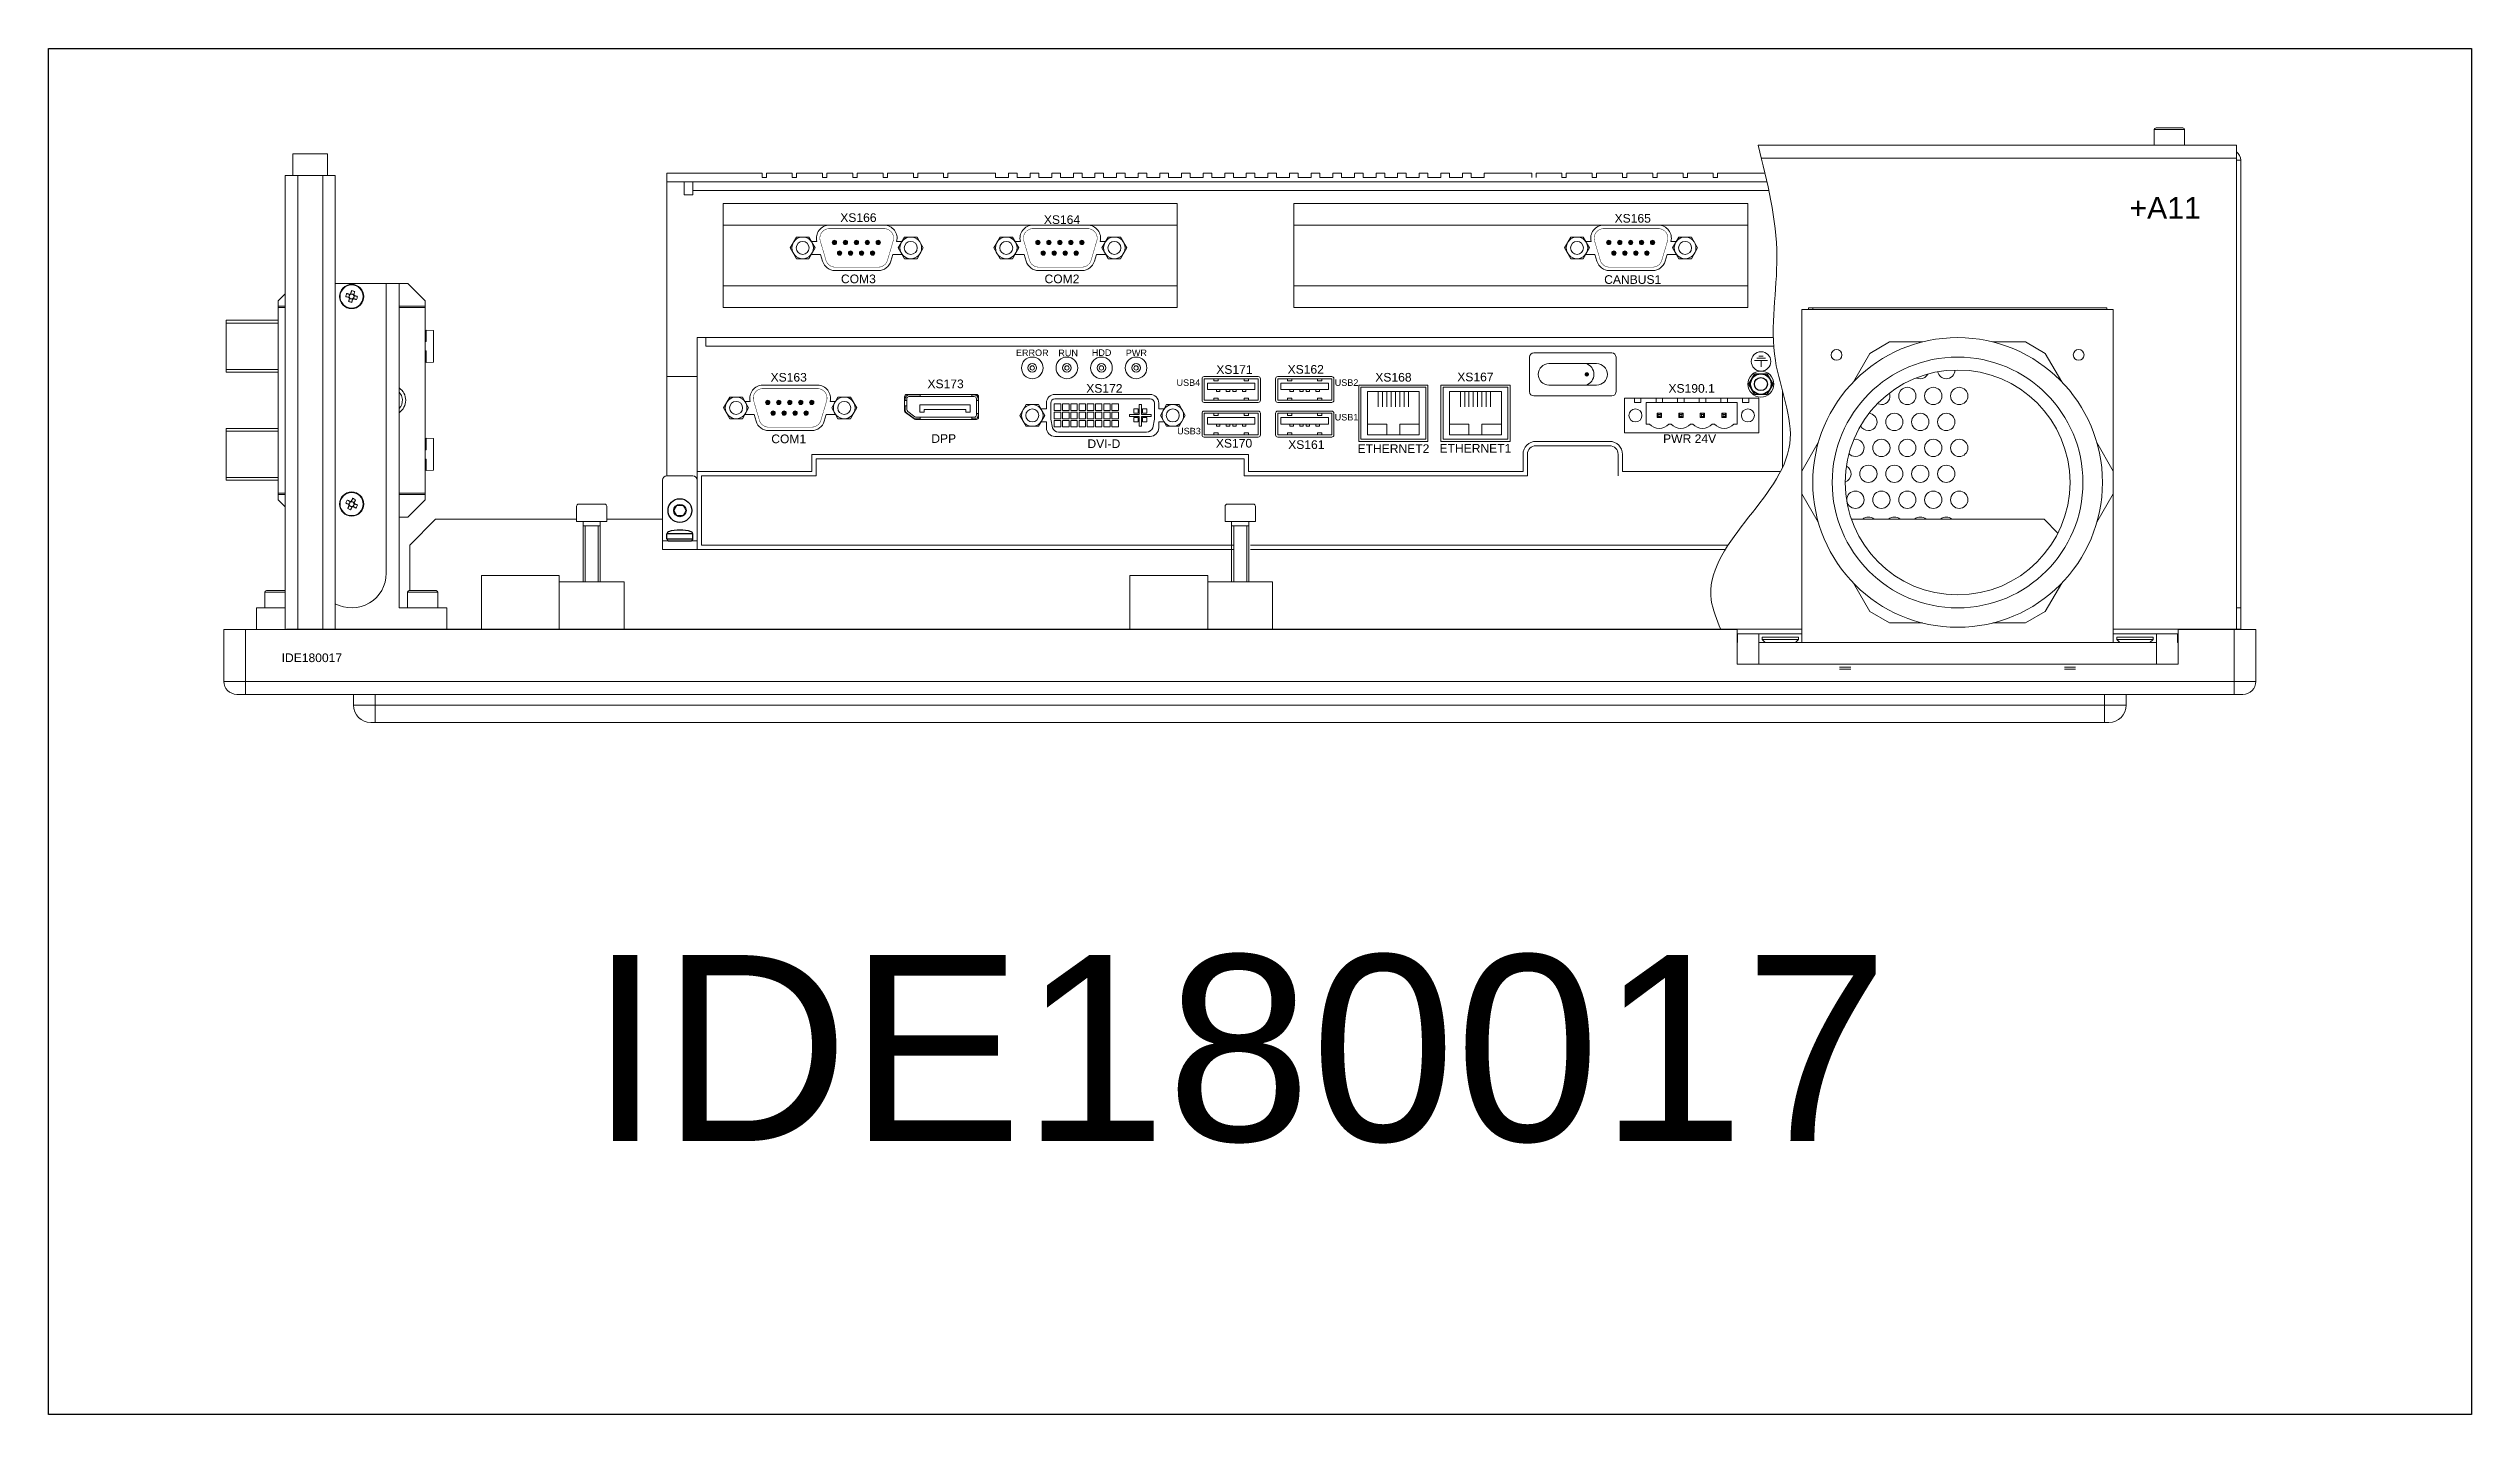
# Model space of a CAD drawing. Extents: x -2364 to 9601, y -871 to 1549.
# Drawn here: x 7753 to 8313, y -646 to -330 of the extents above; entities that cross this region are included whole.
import ezdxf

# ---------------------------------------------------------------- set-up
doc = ezdxf.new("R2010")
doc.units = 0
doc.layers.get('0').update_dxf_attribs({"linetype": 'CONTINUOUS'})

msp = doc.modelspace()

# ---------------------------------------------------------------- texts
at = {"lineweight": 13}
for s, insert, char_height, width, attachment_point in [('{\\fArial|b0|i0|c0|p34;XS166}', (7939.85208, -370.62858), 2, 20, 8), ('{\\fArial|b0|i0|c0|p34;XS164}', (7986.93487, -371.09546), 2, 20, 8), ('\\fArial|b0|i0|c0|p34;XS165', (8118.93487, -370.78413), 2, 20, 8), ('{\\fArial|b0|i0|c0|p34;+A11}', (8250.31717, -369.84182), 5, 20, 9), ('{\\fArial|b0|i0|c0|p34;COM3}', (7939.85208, -384.7908), 2, 20, 8), ('{\\fArial|b0|i0|c0|p34;COM2}', (7986.93487, -384.7908), 2, 20, 8), ('\\fArial|b0|i0|c0|p34;CANBUS1', (8118.93487, -384.94634), 2, 20, 8), ('\\fArial|b0|i0|c0|p34;ERROR', (7980.06614, -401.61556), 1.5, 20, 8), ('\\fArial|b0|i0|c0|p34;RUN', (7988.35419, -401.66485), 1.5, 20, 8), ('\\fArial|b0|i0|c0|p34;HDD', (7996.09957, -401.56626), 1.5, 20, 8), ('\\fArial|b0|i0|c0|p34;PWR', (8004.14097, -401.61556), 1.5, 20, 8), ('{\\fArial|b0|i0|c0|p34;XS163}', (7923.73228, -407.54651), 2, 20, 8), ('{\\fArial|b0|i0|c0|p34;XS173}', (7960.01726, -409.06698), 2, 20, 8), ('{\\fArial|b0|i0|c0|p34;XS172}', (7996.73798, -410.11548), 2, 20, 8), ('\\fArial|b0|i0|c0|p34;USB4', (8016.15821, -408.52391), 1.5, 6.778791, 8), ('{\\fArial|b0|i0|c0|p34;XS171}', (8026.81585, -405.7498), 2, 20, 8), ('\\fArial|b0|i0|c0|p34;XS162', (8043.31108, -405.71652), 2, 20, 8), ('\\fArial|b0|i0|c0|p34;USB2', (8052.74108, -408.52391), 1.5, 20, 8), ('{\\fArial|b0|i0|c0|p34;XS168}', (8063.59466, -407.54339), 2, 20, 8), ('\\fArial|b0|i0|c0|p34;XS167', (8082.55274, -407.47344), 2, 20, 8), ('{\\fArial|b0|i0|c0|p34;XS190.1}', (8137.9151, -410.12314), 2, 20, 9), ('\\fArial|b0|i0|c0|p34;COM1', (7923.73228, -421.78653), 2, 20, 8), ('{\\fArial|b0|i0|c0|p34;DPP}', (7959.58437, -421.68727), 2, 20, 8), ('\\fArial|b0|i0|c0|p34;USB3', (8016.30511, -419.72861), 1.5, 7.5829617, 8), ('\\fArial|b0|i0|c0|p34;USB1', (8052.74108, -416.52391), 1.5, 20, 8), ('\\fArial|b0|i0|c0|p34;PWR 24V', (8138.22656, -421.71749), 2, 20, 9), ('\\fArial|b0|i0|c0|p34;DVI-D', (7996.62567, -422.87704), 2, 20, 8), ('{\\fArial|b0|i0|c0|p34;XS170}', (8026.72944, -422.80434), 2, 20, 8), ('\\fArial|b0|i0|c0|p34;XS161', (8043.44501, -423.12024), 2, 20, 8), ('\\fArial|b0|i0|c0|p34;ETHERNET2', (8063.59466, -424.01177), 2, 20, 8), ('\\fArial|b0|i0|c0|p34;ETHERNET1', (8082.55274, -423.94183), 2, 20, 8), ('{\\fArial|b0|i0|c0|p34;IDE180017}', (7813.44958, -472.41256), 2, 20, 8), ('{\\fArial|b0|i0|c0|p34;IDE180017}', (8027.8452, -583.74552), 43, 20, 8)]:
    msp.add_mtext(s, dxfattribs=dict(at, insert=insert, char_height=char_height, width=width, attachment_point=attachment_point))

# ---------------------------------------------------------------- blocks, each defined once
blk = doc.blocks.new('DIN912_M3_TV')
for p, q in [((-1.44, 0), (-0.72, 1.25)), ((-0.72, -1.25), (-1.44, 0)), ((-0.72, 1.25), (0.72, 1.25)), ((0.72, 1.25), (1.44, 0)), ((1.44, 0), (0.72, -1.25)), ((0.72, -1.25), (-0.72, -1.25))]:
    blk.add_line(p, q)
for radius in [2.75, 1.44]:
    blk.add_circle((0, 0), radius)
blk = doc.blocks.new('DIN7985_M3_SV')
for p, q in [((0, 2.5), (0, -2.5)), ((0.5, 3), (0.5, -3)), ((0.5, 3), (1.64, 3)), ((1.64, -3), (1.64, 3)), ((0.5, -3), (1.64, -3))]:
    blk.add_line(p, q)
for centre, radius, start, end in [((0.5, 2.5), 0.5, 90, 180), ((1.64, 2.5), 0.5, 16.6015, 90), ((-6.75, 0), 9.25, 343.3985, 16.6015), ((0.5, -2.5), 0.5, 180, 270), ((1.64, -2.5), 0.5, 270, 343.3985)]:
    blk.add_arc(centre, radius, start, end)
blk = doc.blocks.new('MOERM3_TV')
for p, q in [((-2.75, 0), (-1.38, 2.38)), ((-1.38, -2.38), (-2.75, 0)), ((-1.38, 2.38), (1.38, 2.38)), ((1.38, 2.38), (2.75, 0)), ((2.75, 0), (1.38, -2.38)), ((1.38, -2.38), (-1.38, -2.38))]:
    blk.add_line(p, q)
for radius in [2.38, 1.5]:
    blk.add_circle((0, 0), radius)

# ---------------------------------------------------------------- linework, layer by layer
at = {"color": 7, "linetype": 'Continuous', "lineweight": 13}
for p, q in [((8147.92947, -352.84181), (8258.56717, -352.84181)), ((8239.56718, -349.24182), (8239.56718, -352.84181)), ((8239.96717, -348.84182), (8241.66605, -348.84182)), ((8241.66605, -348.84182), (8246.16717, -348.84182)), ((8246.56718, -352.84181), (8246.56718, -349.24182)), ((8258.56717, -352.84181), (8258.56717, -355.84182)), ((7809.06718, -354.84182), (7811.06718, -354.84182)), ((7809.06718, -354.84182), (7809.06718, -359.84182)), ((7811.06718, -354.84182), (7817.06718, -354.84182)), ((7817.06718, -359.84182), (7817.06718, -354.84182)), ((8148.6782, -355.84182), (8258.56717, -355.84182)), ((8258.56717, -355.84182), (8258.56717, -464.79181)), ((8258.56717, -356.34182), (8259.56717, -356.34182)), ((8259.56717, -459.84181), (8259.56717, -356.34182)), ((7807.29367, -359.84182), (7807.29367, -464.84181)), ((7807.29367, -359.84182), (7810.18043, -359.84182)), ((7810.18043, -359.84182), (7810.18043, -464.84181)), ((7810.18043, -359.84182), (7815.95393, -359.84182)), ((7815.95393, -359.84182), (7815.95393, -464.84181)), ((7815.95393, -359.84182), (7818.84068, -359.84182)), ((7818.84068, -359.84182), (7818.84068, -464.84181)), ((7830.64717, -384.84182), (7818.84068, -384.84182)), ((7830.64717, -384.84182), (7830.64717, -451.84182)), ((7830.64717, -384.84182), (7833.64718, -384.84182)), ((7833.64718, -384.84182), (7833.64718, -459.84181)), ((7835.64717, -384.84182), (7833.64718, -384.84182)), ((7839.64717, -388.84182), (7835.64717, -384.84182)), ((7807.29367, -387.19532), (7805.64718, -388.84182)), ((7805.64718, -388.84182), (7805.64718, -390.09182)), ((7805.64718, -390.09182), (7805.64718, -390.34181)), ((7807.29367, -390.09182), (7805.64718, -390.09182)), ((7805.64718, -390.34181), (7805.64718, -433.34181)), ((7807.29367, -390.34181), (7805.64718, -390.34181)), ((7822.09195, -387.87133), (7822.04042, -388.05859)), ((7822.15047, -388.25221), (7822.33773, -388.30374)), ((7822.23678, -387.34511), (7822.18525, -387.53237)), ((7822.61767, -387.2866), (7822.4304, -387.23506)), ((7822.67669, -388.39703), (7822.86395, -388.44857)), ((7823.14387, -387.43141), (7822.95662, -387.37989)), ((7823.05758, -388.33852), (7823.10911, -388.15126)), ((7823.20239, -387.8123), (7823.25393, -387.62504)), ((7839.64717, -390.09182), (7833.64718, -390.09182)), ((7839.64717, -390.34181), (7833.64718, -390.34181)), ((7839.64717, -390.09182), (7839.64717, -388.84182)), ((7839.64717, -390.34181), (7839.64717, -390.09182)), ((7839.64717, -433.34181), (7839.64717, -390.34181)), ((8158.06717, -428.19564), (8158.06717, -390.84181)), ((8158.06717, -390.84181), (8230.06718, -390.84181)), ((8159.56718, -390.44181), (8228.56717, -390.44181)), ((8159.56718, -390.44181), (8159.56718, -390.84181)), ((8160.56718, -390.44181), (8160.56718, -390.84181)), ((8228.56717, -390.44181), (8228.56717, -390.84181)), ((8230.06718, -390.84181), (8230.06718, -428.19564)), ((7793.64717, -393.98182), (7793.64717, -393.34181)), ((7793.64717, -393.34181), (7795.56717, -393.34181)), ((7793.64717, -393.98182), (7793.64717, -393.34181)), ((7793.64717, -393.34181), (7805.64718, -393.34181)), ((7793.64717, -404.70182), (7793.64717, -393.98182)), ((7793.64717, -404.70182), (7793.64717, -393.98182)), ((7805.64718, -393.98182), (7793.64717, -393.98182)), ((7839.88617, -395.59619), (7839.88617, -398.26232)), ((7841.54718, -395.68325), (7839.88617, -395.59619)), ((7841.54718, -395.68325), (7841.54718, -403.00039)), ((7839.88617, -398.26232), (7839.64717, -398.26232)), ((7839.64717, -400.42132), (7839.88617, -400.42132)), ((7839.88617, -400.42132), (7839.88617, -403.08744)), ((7839.88617, -403.08744), (7841.54718, -403.00039)), ((8169.98337, -407.55619), (8173.77552, -400.98798)), ((8178.35882, -398.34181), (8173.77552, -400.98798)), ((8178.35882, -398.34181), (8185.94314, -398.34181)), ((8202.19122, -398.34181), (8209.77552, -398.34181)), ((8214.35882, -400.98798), (8209.77552, -398.34181)), ((8214.35882, -400.98798), (8218.15097, -407.55619)), ((7793.64717, -405.34181), (7793.64717, -404.70182)), ((7793.64717, -405.34181), (7793.64717, -404.70182)), ((7793.64717, -404.70182), (7805.64718, -404.70182)), ((7795.56717, -405.34181), (7793.64717, -405.34181)), ((7805.64718, -405.34181), (7793.64717, -405.34181)), ((7950.54903, -410.99095), (7950.54903, -414.25311)), ((7950.54903, -410.99095), (7950.54903, -414.25311)), ((7950.64903, -411.87095), (7950.54903, -411.87095)), ((7950.64903, -411.87095), (7950.54903, -411.87095)), ((7950.54903, -413.15594), (7950.64903, -413.15594)), ((7950.54903, -413.15594), (7950.64903, -413.15594)), ((7950.64903, -411.49095), (7950.64903, -411.87095)), ((7950.64903, -411.49095), (7950.64903, -411.87095)), ((7951.04903, -411.87095), (7950.64903, -411.87095)), ((7951.04903, -411.87095), (7950.64903, -411.87095)), ((7950.64903, -413.15594), (7951.04903, -413.15594)), ((7950.64903, -413.15594), (7950.64903, -414.00095)), ((7950.64903, -413.15594), (7951.04903, -413.15594)), ((7950.64903, -413.15594), (7950.64903, -414.00095)), ((7950.64903, -414.55311), (7950.64903, -414.00095)), ((7950.64903, -414.55311), (7950.64903, -414.00095)), ((7950.74627, -414.65103), (7952.71486, -416.14887)), ((7950.74627, -414.65103), (7952.71486, -416.14887)), ((7967.14903, -410.49095), (7951.04903, -410.49095)), ((7967.14903, -410.49095), (7951.04903, -410.49095)), ((7951.04903, -411.49095), (7951.04903, -411.87095)), ((7951.04903, -411.49095), (7951.04903, -411.87095)), ((7951.04903, -413.15594), (7951.04903, -411.87095)), ((7951.04903, -413.15594), (7951.04903, -411.87095)), ((7951.04903, -413.15594), (7951.04903, -414.00095)), ((7951.04903, -413.15594), (7951.04903, -414.00095)), ((7951.24903, -414.40095), (7952.91569, -415.65095)), ((7951.24903, -414.40095), (7952.91569, -415.65095)), ((7954.09903, -410.59095), (7951.54903, -410.59095)), ((7954.09903, -410.59095), (7951.54903, -410.59095)), ((7954.09903, -410.99095), (7951.54903, -410.99095)), ((7954.09903, -410.99095), (7951.54903, -410.99095)), ((7954.07687, -412.87095), (7954.07687, -414.55095)), ((7965.70915, -412.87095), (7954.07687, -412.87095)), ((7954.07687, -412.87095), (7954.07687, -414.55095)), ((7965.70915, -412.87095), (7954.07687, -412.87095)), ((7954.07687, -414.55095), (7955.07687, -414.55095)), ((7954.07687, -414.55095), (7955.07687, -414.55095)), ((7954.09903, -410.49095), (7954.09903, -410.59095)), ((7954.09903, -410.49095), (7954.09903, -410.59095)), ((7954.09903, -410.59095), (7954.09903, -410.99095)), ((7954.09903, -410.59095), (7954.09903, -410.99095)), ((7954.09903, -410.99095), (7966.09903, -410.99095)), ((7954.09903, -410.99095), (7966.09903, -410.99095)), ((7955.07687, -414.55095), (7955.07687, -413.95095)), ((7955.07687, -413.95095), (7964.70915, -413.95095)), ((7955.07687, -414.55095), (7955.07687, -413.95095)), ((7955.07687, -413.95095), (7964.70915, -413.95095)), ((7964.70915, -413.95095), (7964.70915, -414.55095)), ((7964.70915, -413.95095), (7964.70915, -414.55095)), ((7964.70915, -414.55095), (7965.70915, -414.55095)), ((7964.70915, -414.55095), (7965.70915, -414.55095)), ((7965.70915, -414.55095), (7965.70915, -412.87095)), ((7965.70915, -414.55095), (7965.70915, -412.87095)), ((7966.09903, -410.49095), (7966.09903, -410.59095)), ((7966.09903, -410.49095), (7966.09903, -410.59095)), ((7966.64903, -410.59095), (7966.09903, -410.59095)), ((7966.09903, -410.59095), (7966.09903, -410.99095)), ((7966.64903, -410.59095), (7966.09903, -410.59095)), ((7966.09903, -410.59095), (7966.09903, -410.99095)), ((7966.64903, -410.99095), (7966.09903, -410.99095)), ((7966.64903, -410.99095), (7966.09903, -410.99095)), ((7967.14903, -411.87095), (7967.14903, -411.49095)), ((7967.14903, -411.87095), (7967.14903, -411.49095)), ((7967.14903, -414.87095), (7967.14903, -411.87095)), ((7967.14903, -411.87095), (7967.54903, -411.87095)), ((7967.14903, -414.87095), (7967.14903, -411.87095)), ((7967.14903, -411.87095), (7967.54903, -411.87095)), ((7967.54903, -411.87095), (7967.54903, -411.49095)), ((7967.54903, -411.87095), (7967.54903, -411.49095)), ((7967.54903, -411.87095), (7967.64903, -411.87095)), ((7967.54903, -411.87095), (7967.64903, -411.87095)), ((7967.64903, -415.75095), (7967.64903, -410.99095)), ((7967.64903, -415.75095), (7967.64903, -410.99095)), ((7793.64717, -418.98181), (7793.64717, -418.34181)), ((7793.64717, -418.34181), (7795.56717, -418.34181)), ((7793.64717, -418.98181), (7793.64717, -418.34181)), ((7793.64717, -418.34181), (7805.64718, -418.34181)), ((7793.64717, -429.70181), (7793.64717, -418.98181)), ((7793.64717, -429.70181), (7793.64717, -418.98181)), ((7805.64718, -418.98181), (7793.64717, -418.98181)), ((7951.00903, -414.72095), (7952.67569, -415.97095)), ((7951.00903, -414.72095), (7952.67569, -415.97095)), ((7953.01762, -416.25095), (7967.14903, -416.25095)), ((7953.01762, -416.25095), (7967.14903, -416.25095)), ((7953.21569, -415.75095), (7954.09903, -415.75095)), ((7953.21569, -415.75095), (7954.09903, -415.75095)), ((7953.21569, -416.15095), (7954.09903, -416.15095)), ((7953.21569, -416.15095), (7954.09903, -416.15095)), ((7954.09903, -416.15095), (7954.09903, -415.75095)), ((7954.09903, -415.75095), (7966.09903, -415.75095)), ((7954.09903, -416.15095), (7954.09903, -415.75095)), ((7954.09903, -415.75095), (7966.09903, -415.75095)), ((7954.09903, -416.25095), (7954.09903, -416.15095)), ((7954.09903, -416.25095), (7954.09903, -416.15095)), ((7966.09903, -416.15095), (7966.09903, -415.75095)), ((7966.09903, -415.75095), (7966.64903, -415.75095)), ((7966.09903, -416.15095), (7966.09903, -415.75095)), ((7966.09903, -415.75095), (7966.64903, -415.75095)), ((7966.09903, -416.25095), (7966.09903, -416.15095)), ((7966.09903, -416.15095), (7966.64903, -416.15095)), ((7966.09903, -416.25095), (7966.09903, -416.15095)), ((7966.09903, -416.15095), (7966.64903, -416.15095)), ((7967.14903, -415.25095), (7967.14903, -414.87095)), ((7967.14903, -414.87095), (7967.54903, -414.87095)), ((7967.14903, -415.25095), (7967.14903, -414.87095)), ((7967.14903, -414.87095), (7967.54903, -414.87095)), ((7967.54903, -414.87095), (7967.64903, -414.87095)), ((7967.54903, -415.25095), (7967.54903, -414.87095)), ((7967.54903, -414.87095), (7967.64903, -414.87095)), ((7967.54903, -415.25095), (7967.54903, -414.87095)), ((7967.54903, -415.25095), (7967.54903, -416.05095)), ((7967.54903, -415.25095), (7967.54903, -416.05095)), ((7839.88617, -423.26231), (7839.64717, -423.26231)), ((7839.64717, -425.42131), (7839.88617, -425.42131)), ((7839.88617, -420.5962), (7839.88617, -423.26231)), ((7841.54718, -420.68324), (7839.88617, -420.5962)), ((7839.88617, -425.42131), (7839.88617, -428.08744)), ((7841.54718, -420.68324), (7841.54718, -428.00039)), ((8158.06717, -428.19564), (8161.85933, -421.62744)), ((8226.27501, -421.62744), (8230.06718, -428.19564)), ((7793.64717, -430.34182), (7793.64717, -429.70181)), ((7793.64717, -430.34182), (7793.64717, -429.70181)), ((7793.64717, -429.70181), (7805.64718, -429.70181)), ((7795.56717, -430.34182), (7793.64717, -430.34182)), ((7805.64718, -430.34182), (7793.64717, -430.34182)), ((7839.88617, -428.08744), (7841.54718, -428.00039)), ((8158.06717, -428.19564), (8158.06717, -433.48799)), ((8230.06718, -428.19564), (8230.06718, -433.48799)), ((7805.64718, -433.34181), (7805.64718, -433.59181)), ((7805.64718, -433.34181), (7807.29367, -433.34181)), ((7805.64718, -433.59181), (7805.64718, -434.84182)), ((7805.64718, -433.59181), (7807.29367, -433.59181)), ((7805.64718, -434.84182), (7807.29367, -436.48831)), ((7822.09663, -435.7641), (7822.01007, -435.93797)), ((7822.08088, -436.14913), (7822.25475, -436.23569)), ((7822.33985, -435.27552), (7822.2533, -435.44939)), ((7822.72488, -435.29127), (7822.55101, -435.20472)), ((7822.56946, -436.39236), (7822.74333, -436.47891)), ((7822.95449, -436.40811), (7823.04105, -436.23425)), ((7823.21347, -435.5345), (7823.03961, -435.44794)), ((7823.19772, -435.91953), (7823.28427, -435.74566)), ((7833.64718, -433.34181), (7839.64717, -433.34181)), ((7833.64718, -433.59181), (7839.64717, -433.59181)), ((7835.64717, -438.84181), (7839.64717, -434.84182)), ((7839.64717, -433.59181), (7839.64717, -433.34181)), ((7839.64717, -434.84182), (7839.64717, -433.59181)), ((8158.06717, -467.84182), (8158.06717, -433.48799)), ((8161.85933, -440.05619), (8158.06717, -433.48799)), ((8230.06718, -433.48799), (8226.27501, -440.05619)), ((8230.06718, -433.48799), (8230.06718, -467.84182)), ((7833.64718, -438.84181), (7835.64717, -438.84181)), ((7802.56717, -456.24181), (7802.56717, -459.84181)), ((7802.96718, -455.84181), (7807.29367, -455.84181)), ((7835.56718, -456.24181), (7835.56718, -459.84181)), ((7835.96717, -455.84181), (7842.16717, -455.84181)), ((7842.56718, -459.84181), (7842.56718, -456.24181)), ((8173.77552, -460.69564), (8169.98337, -454.12744)), ((8218.15097, -454.12744), (8214.35882, -460.69564)), ((7793.06717, -476.84181), (7793.06717, -464.84181)), ((7793.06717, -464.84181), (7798.06717, -464.84181)), ((7798.06717, -464.84181), (8143.06717, -464.84181)), ((7798.06717, -464.84181), (7798.06717, -476.84181)), ((7800.64717, -459.84181), (7807.29367, -459.84181)), ((7800.64717, -464.84181), (7800.64717, -459.84181)), ((7800.64717, -464.84181), (7800.64717, -464.79181)), ((7807.29367, -464.79181), (7807.29367, -464.84181)), ((7807.56718, -464.84181), (7807.56718, -464.79181)), ((7844.64717, -459.84181), (7833.64718, -459.84181)), ((7844.64717, -464.84181), (7844.64717, -459.84181)), ((8143.06717, -472.84182), (8143.06717, -464.84181)), ((8178.35882, -463.34182), (8173.77552, -460.69564)), ((8185.94314, -463.34182), (8178.35882, -463.34182)), ((8209.77552, -463.34182), (8202.19122, -463.34182)), ((8214.35882, -460.69564), (8209.77552, -463.34182)), ((8245.06718, -472.84182), (8245.06718, -464.84181)), ((8245.06718, -464.84181), (8258.06718, -464.84181)), ((8248.56718, -464.79181), (8248.56718, -464.84181)), ((8248.56718, -464.79181), (8258.56717, -464.79181)), ((8248.84068, -464.79181), (8248.84068, -464.84181)), ((8257.06717, -464.84181), (8257.06717, -464.79181)), ((8257.46718, -464.79181), (8257.46836, -464.84181)), ((8258.06718, -476.84181), (8258.06718, -464.84181)), ((8258.06718, -464.84181), (8263.06717, -464.84181)), ((8258.56717, -459.84181), (8259.56717, -459.84181)), ((8258.56717, -464.79181), (8259.56717, -464.79181)), ((8259.56598, -464.84181), (8259.56717, -464.79181)), ((8259.56717, -464.79181), (8259.56717, -459.84181)), ((8263.06717, -464.84181), (8263.06717, -476.84181)), ((8143.06717, -465.84181), (8158.06717, -465.84181)), ((8143.1682, -467.84182), (8143.06717, -467.84182)), ((8143.1682, -465.84181), (8143.1682, -467.84182)), ((8148.06718, -467.84182), (8240.06717, -467.84182)), ((8148.06718, -467.84182), (8148.06718, -472.84182)), ((8148.86718, -466.64181), (8157.26717, -466.64181)), ((8148.86718, -466.64181), (8148.86718, -467.14181)), ((8148.86718, -467.14181), (8157.26717, -467.14181)), ((8148.86718, -467.14181), (8149.56717, -467.84182)), ((8156.56717, -467.84182), (8157.26717, -467.14181)), ((8157.26717, -467.14181), (8157.26717, -466.64181)), ((8230.06718, -467.84182), (8158.06717, -467.84182)), ((8230.06718, -465.84181), (8245.06718, -465.84181)), ((8230.86718, -466.64181), (8239.26717, -466.64181)), ((8230.86718, -466.64181), (8230.86718, -467.14181)), ((8230.86718, -467.14181), (8239.26717, -467.14181)), ((8230.86718, -467.14181), (8231.56717, -467.84182)), ((8238.56717, -467.84182), (8239.26717, -467.14181)), ((8239.26717, -467.14181), (8239.26717, -466.64181)), ((8240.06717, -467.84182), (8240.06717, -472.84182)), ((8244.96615, -467.84182), (8244.96615, -465.84181)), ((8245.06718, -467.84182), (8244.96615, -467.84182)), ((8143.06717, -472.84182), (8245.06718, -472.84182)), ((8148.06718, -472.84182), (8240.06717, -472.84182)), ((8169.34779, -473.54181), (8166.78655, -473.54181)), ((8169.34779, -474.04181), (8166.78655, -474.04181)), ((8221.34779, -473.54181), (8218.78655, -473.54181)), ((8221.34779, -474.04181), (8218.78655, -474.04181)), ((7793.06717, -476.84181), (7798.06717, -476.84181)), ((7798.06717, -479.84182), (7796.06718, -479.84182)), ((7798.06717, -476.84181), (8258.06718, -476.84181)), ((7798.06717, -479.84182), (7798.06717, -476.84181)), ((8258.06718, -479.84182), (7798.06717, -479.84182)), ((7823.06717, -482.34181), (7823.06717, -479.84182)), ((8233.06717, -479.84182), (8233.06717, -482.34181)), ((8258.06718, -479.84182), (8258.06718, -476.84181)), ((8258.06718, -476.84181), (8263.06717, -476.84181)), ((8260.06718, -479.84182), (8258.06718, -479.84182)), ((7828.06717, -482.34181), (7823.06717, -482.34181)), ((7827.06717, -486.34182), (7828.06717, -486.34182)), ((7828.06717, -482.34181), (8228.06717, -482.34181)), ((7828.06717, -482.34181), (7828.06717, -486.34182)), ((8228.06717, -486.34182), (7828.06717, -486.34182)), ((8228.06717, -486.34182), (8228.06717, -482.34181)), ((8233.06717, -482.34181), (8228.06717, -482.34181)), ((8228.06717, -486.34182), (8229.06718, -486.34182))]:
    msp.add_line(p, q, dxfattribs=at)
at = {"color": 8, "linetype": 'Continuous', "lineweight": 13}
for p, q in [((8241.48525, -349.24182), (8239.56718, -349.24182)), ((8246.56718, -349.24182), (8241.48525, -349.24182)), ((7795.56717, -393.98182), (7793.64717, -393.98182)), ((7793.64717, -404.70182), (7795.56717, -404.70182)), ((7795.56717, -418.98181), (7793.64717, -418.98181)), ((7793.64717, -429.70181), (7795.56717, -429.70181)), ((7807.29367, -456.24181), (7802.56717, -456.24181)), ((7842.56718, -456.24181), (7835.56718, -456.24181)), ((7807.56718, -464.79181), (8158.06717, -464.79181)), ((8230.06718, -464.79181), (8248.56718, -464.79181)), ((8148.06718, -467.84182), (8148.06718, -465.84181)), ((8240.06717, -467.84182), (8240.06717, -465.84181)), ((7828.06717, -479.84182), (7828.06717, -482.34181)), ((8228.06717, -482.34181), (8228.06717, -479.84182))]:
    msp.add_line(p, q, dxfattribs=at)
at = {"lineweight": 13}
for p, q in [((7895.56717, -359.34182), (7895.56717, -429.34182)), ((7895.56717, -359.34182), (7917.56717, -359.34182)), ((7895.56717, -361.34182), (8149.98387, -361.34182)), ((7899.56717, -361.34182), (7899.56717, -364.34182)), ((7901.56717, -361.34182), (7901.56717, -364.34182)), ((7901.56717, -363.34182), (8150.41761, -363.34182)), ((7917.56717, -359.34182), (7917.56717, -360.34182)), ((7917.56717, -360.34182), (7918.56717, -360.34182)), ((7918.56717, -359.34182), (7918.56717, -360.34182)), ((7918.56717, -359.34182), (7924.56717, -359.34182)), ((7924.56717, -359.34182), (7924.56717, -360.34182)), ((7924.56717, -359.34182), (7924.56717, -360.34182)), ((7924.56717, -360.34182), (7925.56717, -360.34182)), ((7925.56717, -359.34182), (7925.56717, -360.34182)), ((7925.56717, -359.34182), (7931.56717, -359.34182)), ((7931.56717, -359.34182), (7931.56717, -360.34182)), ((7931.56717, -359.34182), (7931.56717, -360.34182)), ((7931.56717, -360.34182), (7932.56717, -360.34182)), ((7932.56717, -359.34182), (7938.56717, -359.34182)), ((7932.56717, -359.34182), (7932.56717, -360.34182)), ((7938.56717, -359.34182), (7938.56717, -360.34182)), ((7938.56717, -359.34182), (7938.56717, -360.34182)), ((7938.56717, -360.34182), (7939.56717, -360.34182)), ((7939.56717, -359.34182), (7939.56717, -360.34182)), ((7939.56717, -359.34182), (7945.56717, -359.34182)), ((7945.56717, -359.34182), (7945.56717, -360.34182)), ((7945.56717, -359.34182), (7945.56717, -360.34182)), ((7945.56717, -360.34182), (7946.56717, -360.34182)), ((7946.56717, -359.34182), (7946.56717, -360.34182)), ((7946.56717, -359.34182), (7952.56717, -359.34182)), ((7952.56717, -359.34182), (7952.56717, -360.34182)), ((7952.56717, -359.34182), (7952.56717, -360.34182)), ((7952.56717, -360.34182), (7953.56717, -360.34182)), ((7953.56717, -359.34182), (7953.56717, -360.34182)), ((7953.56717, -359.34182), (7959.56717, -359.34182)), ((7959.56717, -359.34182), (7959.56717, -360.34182)), ((7959.56717, -360.34182), (7960.56717, -360.34182)), ((7960.56717, -359.34182), (7960.56717, -360.34182)), ((7960.56717, -359.34182), (7971.56717, -359.34182)), ((7971.56717, -359.34182), (7971.56717, -360.34182)), ((7971.56717, -360.34182), (7974.56717, -360.34182)), ((7974.56717, -359.34182), (7974.56717, -360.34182)), ((7974.56717, -359.34182), (7976.56717, -359.34182)), ((7976.56717, -359.34182), (7976.56717, -360.34182)), ((7976.56717, -360.34182), (7979.56717, -360.34182)), ((7979.56717, -359.34182), (7979.56717, -360.34182)), ((7979.56717, -359.34182), (7981.56717, -359.34182)), ((7981.56717, -359.34182), (7981.56717, -360.34182)), ((7981.56717, -360.34182), (7984.56717, -360.34182)), ((7984.56717, -359.34182), (7986.56717, -359.34182)), ((7984.56717, -359.34182), (7984.56717, -360.34182)), ((7986.56717, -359.34182), (7986.56717, -360.34182)), ((7986.56717, -360.34182), (7989.56717, -360.34182)), ((7989.56717, -359.34182), (7989.56717, -360.34182)), ((7989.56717, -359.34182), (7991.56717, -359.34182)), ((7991.56717, -359.34182), (7991.56717, -360.34182)), ((7991.56717, -360.34182), (7994.56717, -360.34182)), ((7994.56717, -359.34182), (7994.56717, -360.34182)), ((7994.56717, -359.34182), (7996.56717, -359.34182)), ((7996.56717, -359.34182), (7996.56717, -360.34182)), ((7996.56717, -360.34182), (7999.56717, -360.34182)), ((7999.56717, -359.34182), (7999.56717, -360.34182)), ((7999.56717, -359.34182), (8001.56717, -359.34182)), ((8001.56717, -359.34182), (8001.56717, -360.34182)), ((8001.56717, -360.34182), (8004.56717, -360.34182)), ((8004.56717, -359.34182), (8004.56717, -360.34182)), ((8004.56717, -359.34182), (8006.56717, -359.34182)), ((8006.56717, -359.34182), (8006.56717, -360.34182)), ((8006.56717, -360.34182), (8009.56717, -360.34182)), ((8009.56717, -359.34182), (8009.56717, -360.34182)), ((8009.56717, -359.34182), (8011.56717, -359.34182)), ((8011.56717, -359.34182), (8011.56717, -360.34182)), ((8011.56717, -360.34182), (8014.56717, -360.34182)), ((8014.56717, -359.34182), (8014.56717, -360.34182)), ((8014.56717, -359.34182), (8016.56717, -359.34182)), ((8016.56717, -359.34182), (8016.56717, -360.34182)), ((8016.56717, -360.34182), (8019.56717, -360.34182)), ((8019.56717, -359.34182), (8019.56717, -360.34182)), ((8019.56717, -359.34182), (8021.56717, -359.34182)), ((8021.56717, -359.34182), (8021.56717, -360.34182)), ((8021.56717, -360.34182), (8024.56717, -360.34182)), ((8024.56717, -359.34182), (8024.56717, -360.34182)), ((8024.56717, -359.34182), (8026.56717, -359.34182)), ((8026.56717, -359.34182), (8026.56717, -360.34182)), ((8026.56717, -360.34182), (8029.56717, -360.34182)), ((8029.56717, -359.34182), (8029.56717, -360.34182)), ((8029.56717, -359.34182), (8031.56717, -359.34182)), ((8031.56717, -359.34182), (8031.56717, -360.34182)), ((8031.56717, -360.34182), (8034.56717, -360.34182)), ((8034.56717, -359.34182), (8034.56717, -360.34182)), ((8034.56717, -359.34182), (8036.56717, -359.34182)), ((8036.56717, -359.34182), (8036.56717, -360.34182)), ((8036.56717, -360.34182), (8039.56717, -360.34182)), ((8039.56717, -359.34182), (8039.56717, -360.34182)), ((8039.56717, -359.34182), (8041.56717, -359.34182)), ((8041.56717, -359.34182), (8041.56717, -360.34182)), ((8041.56717, -360.34182), (8044.56717, -360.34182)), ((8044.56717, -359.34182), (8044.56717, -360.34182)), ((8044.56717, -359.34182), (8046.56717, -359.34182)), ((8046.56717, -359.34182), (8046.56717, -360.34182)), ((8046.56717, -360.34182), (8049.56717, -360.34182)), ((8049.56717, -359.34182), (8049.56717, -360.34182)), ((8049.56717, -359.34182), (8051.56717, -359.34182)), ((8051.56717, -359.34182), (8051.56717, -360.34182)), ((8051.56717, -360.34182), (8054.56717, -360.34182)), ((8054.56717, -359.34182), (8054.56717, -360.34182)), ((8054.56717, -359.34182), (8056.56717, -359.34182)), ((8056.56717, -359.34182), (8056.56717, -360.34182)), ((8056.56717, -360.34182), (8059.56717, -360.34182)), ((8059.56717, -359.34182), (8059.56717, -360.34182)), ((8059.56717, -359.34182), (8061.56717, -359.34182)), ((8061.56717, -359.34182), (8061.56717, -360.34182)), ((8061.56717, -360.34182), (8064.56717, -360.34182)), ((8064.56717, -359.34182), (8066.56717, -359.34182)), ((8064.56717, -359.34182), (8064.56717, -360.34182)), ((8066.56717, -359.34182), (8066.56717, -360.34182)), ((8066.56717, -360.34182), (8069.56717, -360.34182)), ((8069.56717, -359.34182), (8069.56717, -360.34182)), ((8069.56717, -359.34182), (8071.56717, -359.34182)), ((8071.56717, -359.34182), (8071.56717, -360.34182)), ((8071.56717, -360.34182), (8074.56717, -360.34182)), ((8074.56717, -359.34182), (8074.56717, -360.34182)), ((8074.56717, -359.34182), (8076.56717, -359.34182)), ((8076.56717, -359.34182), (8076.56717, -360.34182)), ((8076.56717, -360.34182), (8079.56717, -360.34182)), ((8079.56717, -359.34182), (8079.56717, -360.34182)), ((8079.56717, -359.34182), (8081.56717, -359.34182)), ((8081.56717, -359.34182), (8081.56717, -360.34182)), ((8081.56717, -360.34182), (8084.56717, -360.34182)), ((8084.56717, -359.34182), (8095.56717, -359.34182)), ((8084.56717, -359.34182), (8084.56717, -360.34182)), ((8095.56717, -359.34182), (8095.56717, -360.34182)), ((8096.56717, -359.34182), (8096.56717, -360.34182)), ((8096.56717, -359.34182), (8102.56717, -359.34182)), ((8102.56717, -359.34182), (8102.56717, -360.34182)), ((8102.56717, -360.34182), (8103.56717, -360.34182)), ((8103.56717, -359.34182), (8103.56717, -360.34182)), ((8103.56717, -359.34182), (8103.56717, -360.34182)), ((8103.56717, -359.34182), (8109.56717, -359.34182)), ((8109.56717, -359.34182), (8109.56717, -360.34182)), ((8109.56717, -360.34182), (8110.56717, -360.34182)), ((8110.56717, -359.34182), (8110.56717, -360.34182)), ((8110.56717, -359.34182), (8110.56717, -360.34182)), ((8110.56717, -359.34182), (8116.56717, -359.34182)), ((8116.56717, -359.34182), (8116.56717, -360.34182)), ((8116.56717, -360.34182), (8117.56717, -360.34182)), ((8117.56717, -359.34182), (8123.56717, -359.34182)), ((8117.56717, -359.34182), (8117.56717, -360.34182)), ((8117.56717, -359.34182), (8117.56717, -360.34182)), ((8123.56717, -359.34182), (8123.56717, -360.34182)), ((8123.56717, -360.34182), (8124.56717, -360.34182)), ((8124.56717, -359.34182), (8124.56717, -360.34182)), ((8124.56717, -359.34182), (8124.56717, -360.34182)), ((8124.56717, -359.34182), (8130.56717, -359.34182)), ((8130.56717, -359.34182), (8130.56717, -360.34182)), ((8130.56717, -360.34182), (8131.56717, -360.34182)), ((8131.56717, -359.34182), (8131.56717, -360.34182)), ((8131.56717, -359.34182), (8131.56717, -360.34182)), ((8131.56717, -359.34182), (8137.56717, -359.34182)), ((8137.56717, -359.34182), (8137.56717, -360.34182)), ((8137.56717, -360.34182), (8138.56717, -360.34182)), ((8138.56717, -359.34182), (8149.52477, -359.34182)), ((8138.56717, -359.34182), (8138.56717, -360.34182)), ((7899.56717, -364.34182), (7901.56717, -364.34182)), ((7908.56717, -366.34182), (8013.56717, -366.34182)), ((7908.56717, -366.34182), (7908.56717, -390.34182)), ((7908.56717, -366.34182), (8013.56717, -366.34182)), ((7908.56717, -366.34182), (7908.56717, -390.34182)), ((8013.56717, -366.34182), (8013.56717, -390.34182)), ((8013.56717, -366.34182), (8013.56717, -390.34182)), ((8040.56717, -366.34182), (8145.56717, -366.34182)), ((8040.56717, -366.34182), (8040.56717, -390.34182)), ((8145.56717, -366.34182), (8145.56717, -390.34182)), ((7908.56717, -371.34182), (8013.56717, -371.34182)), ((7908.56717, -371.34182), (8013.56717, -371.34182)), ((7925.5206, -374.09182), (7924.07722, -376.59182)), ((7928.40735, -374.09182), (7925.5206, -374.09182)), ((7929.85073, -376.59182), (7928.40735, -374.09182)), ((7928.9847, -375.09182), (7930.23218, -375.09182)), ((7933.13692, -371.34182), (7945.79103, -371.34182)), ((7945.79103, -371.34182), (7933.13692, -371.34182)), ((7949.94325, -375.09182), (7948.69577, -375.09182)), ((7949.07722, -376.59182), (7950.5206, -374.09182)), ((7950.5206, -374.09182), (7953.40735, -374.09182)), ((7953.40735, -374.09182), (7954.85073, -376.59182)), ((7972.60339, -374.09182), (7971.16001, -376.59182)), ((7975.49014, -374.09182), (7972.60339, -374.09182)), ((7976.93351, -376.59182), (7975.49014, -374.09182)), ((7976.06749, -375.09182), (7977.31497, -375.09182)), ((7980.21971, -371.34182), (7992.87381, -371.34182)), ((7992.87381, -371.34182), (7980.21971, -371.34182)), ((7997.02603, -375.09182), (7995.77855, -375.09182)), ((7996.16001, -376.59182), (7997.60339, -374.09182)), ((7997.60339, -374.09182), (8000.49014, -374.09182)), ((8000.49014, -374.09182), (8001.93351, -376.59182)), ((8040.56717, -371.34182), (8145.56717, -371.34182)), ((8065.13692, -371.34182), (8077.79103, -371.34182)), ((8077.79103, -371.34182), (8065.13692, -371.34182)), ((8104.60339, -374.09182), (8103.16001, -376.59182)), ((8107.49014, -374.09182), (8104.60339, -374.09182)), ((8108.93351, -376.59182), (8107.49014, -374.09182)), ((8108.06749, -375.09182), (8109.31497, -375.09182)), ((8112.21971, -371.34182), (8124.87381, -371.34182)), ((8124.87381, -371.34182), (8112.21971, -371.34182)), ((8129.02603, -375.09182), (8127.77855, -375.09182)), ((8128.16001, -376.59182), (8129.60339, -374.09182)), ((8129.60339, -374.09182), (8132.49014, -374.09182)), ((8132.49014, -374.09182), (8133.93351, -376.59182)), ((7924.07722, -376.59182), (7925.5206, -379.09182)), ((7925.5206, -379.09182), (7928.40735, -379.09182)), ((7928.40735, -379.09182), (7929.85073, -376.59182)), ((7928.9847, -378.09182), (7931.11279, -378.09182)), ((7931.58235, -379.68831), (7931.11279, -378.09182)), ((7947.81515, -378.09182), (7947.34559, -379.68831)), ((7949.94325, -378.09182), (7947.81515, -378.09182)), ((7950.5206, -379.09182), (7949.07722, -376.59182)), ((7953.40735, -379.09182), (7950.5206, -379.09182)), ((7954.85073, -376.59182), (7953.40735, -379.09182)), ((7971.16001, -376.59182), (7972.60339, -379.09182)), ((7972.60339, -379.09182), (7975.49014, -379.09182)), ((7975.49014, -379.09182), (7976.93351, -376.59182)), ((7976.06749, -378.09182), (7978.19558, -378.09182)), ((7978.66514, -379.68831), (7978.19558, -378.09182)), ((7994.89794, -378.09182), (7994.42838, -379.68831)), ((7997.02603, -378.09182), (7994.89794, -378.09182)), ((7997.60339, -379.09182), (7996.16001, -376.59182)), ((8000.49014, -379.09182), (7997.60339, -379.09182)), ((8001.93351, -376.59182), (8000.49014, -379.09182)), ((8103.16001, -376.59182), (8104.60339, -379.09182)), ((8104.60339, -379.09182), (8107.49014, -379.09182)), ((8107.49014, -379.09182), (8108.93351, -376.59182)), ((8108.06749, -378.09182), (8110.19558, -378.09182)), ((8110.66514, -379.68831), (8110.19558, -378.09182)), ((8126.89794, -378.09182), (8126.42838, -379.68831)), ((8129.02603, -378.09182), (8126.89794, -378.09182)), ((8129.60339, -379.09182), (8128.16001, -376.59182)), ((8132.49014, -379.09182), (8129.60339, -379.09182)), ((8133.93351, -376.59182), (8132.49014, -379.09182)), ((7908.56717, -385.34182), (8013.56717, -385.34182)), ((7908.56717, -385.34182), (8013.56717, -385.34182)), ((7944.4675, -381.84182), (7934.46045, -381.84182)), ((7991.55028, -381.84182), (7981.54324, -381.84182)), ((8040.56717, -385.34182), (8145.56717, -385.34182)), ((8123.55028, -381.84182), (8113.54324, -381.84182)), ((7908.56717, -390.34182), (8013.56717, -390.34182)), ((7908.56717, -390.34182), (8013.56717, -390.34182)), ((8040.56717, -390.34182), (8145.56717, -390.34182)), ((7902.56717, -397.34182), (8151.4486, -397.34182)), ((7902.56717, -397.34182), (7902.56717, -406.34182)), ((7904.56717, -397.34182), (7904.56717, -399.34182)), ((7904.56717, -399.34182), (8151.54643, -399.34182)), ((8095.06717, -409.84182), (8095.06717, -401.84182)), ((8096.06717, -400.84182), (8114.06717, -400.84182)), ((8099.56717, -403.34182), (8110.56717, -403.34182)), ((8115.06717, -401.84182), (8115.06717, -409.84182)), ((8150.11164, -402.60687), (8147.11164, -402.60687)), ((8149.61164, -402.10687), (8147.61164, -402.10687)), ((8149.11164, -401.60687), (8148.11164, -401.60687)), ((8148.61164, -404.10687), (8148.61164, -402.60687)), ((7895.56717, -406.34182), (7902.56717, -406.34182)), ((7902.56717, -430.34182), (7902.56717, -406.34182)), ((7930.39423, -408.34182), (7917.74012, -408.34182)), ((7917.74012, -408.34182), (7930.39423, -408.34182)), ((8019.31717, -406.84182), (8019.31717, -411.84182)), ((8019.81717, -406.34182), (8032.31717, -406.34182)), ((8019.81717, -406.84182), (8019.81717, -411.84182)), ((8032.31717, -406.84182), (8019.81717, -406.84182)), ((8020.56717, -409.34182), (8020.56717, -407.84182)), ((8020.56717, -407.84182), (8031.56717, -407.84182)), ((8022.06717, -406.84182), (8022.06717, -407.34182)), ((8023.06717, -407.34182), (8022.06717, -407.34182)), ((8023.06717, -406.84182), (8023.06717, -407.34182)), ((8029.06717, -407.34182), (8029.06717, -406.84182)), ((8030.06717, -407.34182), (8029.06717, -407.34182)), ((8030.06717, -407.34182), (8030.06717, -406.84182)), ((8031.56717, -407.84182), (8031.56717, -409.34182)), ((8032.31717, -411.84182), (8032.31717, -406.84182)), ((8032.81717, -406.84182), (8032.81717, -411.84182)), ((8036.31717, -406.84182), (8036.31717, -411.84182)), ((8036.81717, -406.34182), (8049.31717, -406.34182)), ((8049.31717, -406.84182), (8036.81717, -406.84182)), ((8036.81717, -406.84182), (8036.81717, -411.84182)), ((8037.56717, -407.84182), (8048.56717, -407.84182)), ((8037.56717, -409.34182), (8037.56717, -407.84182)), ((8039.06717, -406.84182), (8039.06717, -407.34182)), ((8040.06717, -407.34182), (8039.06717, -407.34182)), ((8040.06717, -406.84182), (8040.06717, -407.34182)), ((8046.06717, -407.34182), (8046.06717, -406.84182)), ((8047.06717, -407.34182), (8046.06717, -407.34182)), ((8047.06717, -407.34182), (8047.06717, -406.84182)), ((8048.56717, -407.84182), (8048.56717, -409.34182)), ((8049.31717, -411.84182), (8049.31717, -406.84182)), ((8049.81717, -406.84182), (8049.81717, -411.84182)), ((8071.56717, -408.34182), (8055.56717, -408.34182)), ((8055.56717, -421.34182), (8055.56717, -408.34182)), ((8055.56717, -421.34182), (8055.56717, -408.34182)), ((8056.06717, -408.84182), (8071.06717, -408.84182)), ((8056.06717, -420.84182), (8056.06717, -408.84182)), ((8071.06717, -408.84182), (8071.06717, -420.84182)), ((8071.56717, -421.34182), (8071.56717, -408.34182)), ((8074.56717, -421.34182), (8074.56717, -408.34182)), ((8090.56717, -408.34182), (8074.56717, -408.34182)), ((8075.06717, -408.84182), (8075.06717, -420.84182)), ((8090.06717, -408.84182), (8075.06717, -408.84182)), ((8090.06717, -420.84182), (8090.06717, -408.84182)), ((8090.56717, -421.34182), (8090.56717, -408.34182)), ((8099.56717, -408.34182), (8110.56717, -408.34182)), ((7910.1238, -411.09182), (7908.68042, -413.59182)), ((7908.68042, -413.59182), (7910.1238, -416.09182)), ((7913.01055, -411.09182), (7910.1238, -411.09182)), ((7914.45393, -413.59182), (7913.01055, -411.09182)), ((7913.01055, -416.09182), (7914.45393, -413.59182)), ((7913.5879, -412.09182), (7914.83538, -412.09182)), ((7934.54645, -412.09182), (7933.29897, -412.09182)), ((7933.68042, -413.59182), (7935.1238, -411.09182)), ((7935.1238, -416.09182), (7933.68042, -413.59182)), ((7935.1238, -411.09182), (7938.01055, -411.09182)), ((7938.01055, -411.09182), (7939.45393, -413.59182)), ((7939.45393, -413.59182), (7938.01055, -416.09182)), ((7978.6238, -412.84182), (7977.18042, -415.34182)), ((7981.51055, -412.84182), (7978.6238, -412.84182)), ((7982.95393, -415.34182), (7981.51055, -412.84182)), ((7982.0879, -413.84182), (7983.31717, -413.84182)), ((7983.31717, -412.48182), (7983.31717, -413.84182)), ((7984.31717, -416.20182), (7984.31717, -412.48182)), ((7985.15717, -412.68682), (7986.65717, -412.68682)), ((7985.15717, -414.18682), (7985.15717, -412.68682)), ((7985.15717, -414.18682), (7986.65717, -414.18682)), ((7985.15717, -414.59182), (7986.65717, -414.59182)), ((7985.15717, -416.09182), (7985.15717, -414.59182)), ((7985.31717, -410.48182), (8007.31717, -410.48182)), ((7985.31717, -411.48182), (8007.31717, -411.48182)), ((7986.65717, -414.18682), (7986.65717, -412.68682)), ((7986.65717, -416.09182), (7986.65717, -414.59182)), ((7987.06217, -412.68682), (7988.56217, -412.68682)), ((7987.06217, -414.18682), (7987.06217, -412.68682)), ((7987.06217, -414.18682), (7988.56217, -414.18682)), ((7987.06217, -416.09182), (7987.06217, -414.59182)), ((7987.06217, -414.59182), (7988.56217, -414.59182)), ((7988.56217, -414.18682), (7988.56217, -412.68682)), ((7988.56217, -416.09182), (7988.56217, -414.59182)), ((7988.96717, -412.68682), (7990.46717, -412.68682)), ((7988.96717, -414.18682), (7988.96717, -412.68682)), ((7988.96717, -414.18682), (7990.46717, -414.18682)), ((7988.96717, -416.09182), (7988.96717, -414.59182)), ((7988.96717, -414.59182), (7990.46717, -414.59182)), ((7990.46717, -414.18682), (7990.46717, -412.68682)), ((7990.46717, -416.09182), (7990.46717, -414.59182)), ((7990.87217, -412.68682), (7992.37217, -412.68682)), ((7990.87217, -414.18682), (7990.87217, -412.68682)), ((7990.87217, -414.18682), (7992.37217, -414.18682)), ((7990.87217, -416.09182), (7990.87217, -414.59182)), ((7990.87217, -414.59182), (7992.37217, -414.59182)), ((7992.37217, -414.18682), (7992.37217, -412.68682)), ((7992.37217, -416.09182), (7992.37217, -414.59182)), ((7992.77717, -412.68682), (7994.27717, -412.68682)), ((7992.77717, -414.18682), (7992.77717, -412.68682)), ((7992.77717, -414.18682), (7994.27717, -414.18682)), ((7992.77717, -416.09182), (7992.77717, -414.59182)), ((7992.77717, -414.59182), (7994.27717, -414.59182)), ((7994.27717, -414.18682), (7994.27717, -412.68682)), ((7994.27717, -416.09182), (7994.27717, -414.59182)), ((7994.68217, -412.68682), (7996.18217, -412.68682)), ((7994.68217, -414.18682), (7994.68217, -412.68682)), ((7994.68217, -414.18682), (7996.18217, -414.18682)), ((7994.68217, -416.09182), (7994.68217, -414.59182)), ((7994.68217, -414.59182), (7996.18217, -414.59182)), ((7996.18217, -414.18682), (7996.18217, -412.68682)), ((7996.18217, -416.09182), (7996.18217, -414.59182)), ((7996.58717, -412.68682), (7998.08717, -412.68682)), ((7996.58717, -414.18682), (7996.58717, -412.68682)), ((7996.58717, -414.18682), (7998.08717, -414.18682)), ((7996.58717, -416.09182), (7996.58717, -414.59182)), ((7996.58717, -414.59182), (7998.08717, -414.59182)), ((7998.08717, -414.18682), (7998.08717, -412.68682)), ((7998.08717, -416.09182), (7998.08717, -414.59182)), ((7998.49217, -412.68682), (7999.99217, -412.68682)), ((7998.49217, -414.18682), (7998.49217, -412.68682)), ((7998.49217, -414.18682), (7999.99217, -414.18682)), ((7998.49217, -416.09182), (7998.49217, -414.59182)), ((7998.49217, -414.59182), (7999.99217, -414.59182)), ((7999.99217, -414.18682), (7999.99217, -412.68682)), ((7999.99217, -416.09182), (7999.99217, -414.59182)), ((8003.56717, -413.84182), (8004.56717, -413.84182)), ((8003.56717, -414.84182), (8003.56717, -413.84182)), ((8004.56717, -414.84182), (8004.56717, -413.84182)), ((8004.81717, -412.84182), (8005.31717, -412.84182)), ((8004.81717, -415.09182), (8004.81717, -412.84182)), ((8005.31717, -415.09182), (8005.31717, -412.84182)), ((8005.56717, -413.84182), (8006.56717, -413.84182)), ((8005.56717, -414.84182), (8005.56717, -413.84182)), ((8006.56717, -414.84182), (8006.56717, -413.84182)), ((8008.31717, -416.20182), (8008.31717, -412.48182)), ((8009.31717, -412.48182), (8009.31717, -413.84182)), ((8010.54645, -413.84182), (8009.31717, -413.84182)), ((8009.68042, -415.34182), (8011.1238, -412.84182)), ((8011.1238, -412.84182), (8014.01055, -412.84182)), ((8014.01055, -412.84182), (8015.45393, -415.34182)), ((8019.81717, -411.84182), (8032.31717, -411.84182)), ((8019.81717, -412.34182), (8032.31717, -412.34182)), ((8019.81717, -414.34182), (8032.31717, -414.34182)), ((8031.56717, -409.34182), (8020.56717, -409.34182)), ((8022.06717, -411.34182), (8022.06717, -411.84182)), ((8022.06717, -411.34182), (8023.06717, -411.34182)), ((8022.66717, -409.84182), (8022.66717, -409.34182)), ((8023.46717, -409.84182), (8022.66717, -409.84182)), ((8023.06717, -411.34182), (8023.06717, -411.84182)), ((8023.46717, -409.84182), (8023.46717, -409.34182)), ((8024.91717, -409.84182), (8024.91717, -409.34182)), ((8025.71717, -409.84182), (8024.91717, -409.84182)), ((8025.71717, -409.84182), (8025.71717, -409.34182)), ((8026.41717, -409.34182), (8026.41717, -409.84182)), ((8027.21717, -409.84182), (8026.41717, -409.84182)), ((8027.21717, -409.34182), (8027.21717, -409.84182)), ((8028.66717, -409.34182), (8028.66717, -409.84182)), ((8029.46717, -409.84182), (8028.66717, -409.84182)), ((8029.06717, -411.84182), (8029.06717, -411.34182)), ((8029.06717, -411.34182), (8030.06717, -411.34182)), ((8029.46717, -409.34182), (8029.46717, -409.84182)), ((8030.06717, -411.84182), (8030.06717, -411.34182)), ((8036.81717, -411.84182), (8049.31717, -411.84182)), ((8036.81717, -412.34182), (8049.31717, -412.34182)), ((8036.81717, -414.34182), (8049.31717, -414.34182)), ((8048.56717, -409.34182), (8037.56717, -409.34182)), ((8039.06717, -411.34182), (8040.06717, -411.34182)), ((8039.06717, -411.34182), (8039.06717, -411.84182)), ((8039.66717, -409.84182), (8039.66717, -409.34182)), ((8040.46717, -409.84182), (8039.66717, -409.84182)), ((8040.06717, -411.34182), (8040.06717, -411.84182)), ((8040.46717, -409.84182), (8040.46717, -409.34182)), ((8041.91717, -409.84182), (8041.91717, -409.34182)), ((8042.71717, -409.84182), (8041.91717, -409.84182)), ((8042.71717, -409.84182), (8042.71717, -409.34182)), ((8043.41717, -409.34182), (8043.41717, -409.84182)), ((8044.21717, -409.84182), (8043.41717, -409.84182)), ((8044.21717, -409.34182), (8044.21717, -409.84182)), ((8045.66717, -409.34182), (8045.66717, -409.84182)), ((8046.46717, -409.84182), (8045.66717, -409.84182)), ((8046.06717, -411.34182), (8047.06717, -411.34182)), ((8046.06717, -411.84182), (8046.06717, -411.34182)), ((8046.46717, -409.34182), (8046.46717, -409.84182)), ((8047.06717, -411.84182), (8047.06717, -411.34182)), ((8057.56717, -409.84182), (8069.56717, -409.84182)), ((8057.56717, -419.84182), (8057.56717, -409.84182)), ((8060.06717, -413.34182), (8060.06717, -409.84182)), ((8061.06717, -413.34182), (8061.06717, -409.84182)), ((8062.06717, -413.34182), (8062.06717, -409.84182)), ((8063.06717, -413.34182), (8063.06717, -409.84182)), ((8064.06717, -413.34182), (8064.06717, -409.84182)), ((8065.06717, -413.34182), (8065.06717, -409.84182)), ((8066.06717, -413.34182), (8066.06717, -409.84182)), ((8067.06717, -413.34182), (8067.06717, -409.84182)), ((8069.56717, -419.84182), (8069.56717, -409.84182)), ((8076.56717, -419.84182), (8076.56717, -409.84182)), ((8088.56717, -409.84182), (8076.56717, -409.84182)), ((8079.06717, -413.34182), (8079.06717, -409.84182)), ((8080.06717, -413.34182), (8080.06717, -409.84182)), ((8081.06717, -413.34182), (8081.06717, -409.84182)), ((8082.06717, -413.34182), (8082.06717, -409.84182)), ((8083.06717, -413.34182), (8083.06717, -409.84182)), ((8084.06717, -413.34182), (8084.06717, -409.84182)), ((8085.06717, -413.34182), (8085.06717, -409.84182)), ((8086.06717, -413.34182), (8086.06717, -409.84182)), ((8088.56717, -419.84182), (8088.56717, -409.84182)), ((8114.06717, -410.84182), (8096.06717, -410.84182)), ((8117.06717, -411.34182), (8148.06717, -411.34182)), ((8117.06717, -419.34182), (8117.06717, -411.34182)), ((8119.31717, -412.34182), (8119.31717, -411.34182)), ((8120.81717, -412.34182), (8119.31717, -412.34182)), ((8120.81717, -412.34182), (8120.81717, -411.34182)), ((8122.06717, -417.34182), (8122.06717, -412.34182)), ((8122.06717, -412.34182), (8143.06717, -412.34182)), ((8124.31717, -412.34182), (8124.31717, -411.34182)), ((8125.81717, -412.34182), (8125.81717, -411.34182)), ((8129.31717, -412.34182), (8129.31717, -411.34182)), ((8130.81717, -412.34182), (8130.81717, -411.34182)), ((8134.31717, -412.34182), (8134.31717, -411.34182)), ((8135.81717, -412.34182), (8135.81717, -411.34182)), ((8139.31717, -412.34182), (8139.31717, -411.34182)), ((8140.81717, -412.34182), (8140.81717, -411.34182)), ((8143.06717, -412.34182), (8143.06717, -417.34182)), ((8144.31717, -412.34182), (8144.31717, -411.34182)), ((8144.31717, -412.34182), (8145.81717, -412.34182)), ((8145.81717, -412.34182), (8145.81717, -411.34182)), ((8148.06717, -411.34182), (8148.06717, -419.34182)), ((8153.56717, -409.62422), (8153.56717, -427.38006)), ((7910.1238, -416.09182), (7913.01055, -416.09182)), ((7913.5879, -415.09182), (7915.71599, -415.09182)), ((7916.18555, -416.68831), (7915.71599, -415.09182)), ((7929.0707, -418.84182), (7919.06365, -418.84182)), ((7932.41835, -415.09182), (7931.94879, -416.68831)), ((7934.54645, -415.09182), (7932.41835, -415.09182)), ((7938.01055, -416.09182), (7935.1238, -416.09182)), ((7977.18042, -415.34182), (7978.6238, -417.84182)), ((7978.6238, -417.84182), (7981.51055, -417.84182)), ((7981.51055, -417.84182), (7982.95393, -415.34182)), ((7982.0879, -416.84182), (7983.31717, -416.84182)), ((7983.31717, -418.20182), (7983.31717, -416.84182)), ((7984.31717, -416.20182), (7984.72529, -418.17616)), ((7985.15717, -416.09182), (7986.65717, -416.09182)), ((7985.15717, -416.49682), (7986.65717, -416.49682)), ((7985.15717, -416.49682), (7985.15717, -417.99682)), ((7985.15717, -417.99682), (7986.65717, -417.99682)), ((7985.31717, -420.20182), (8007.31717, -420.20182)), ((7986.14831, -419.20182), (8006.48604, -419.20182)), ((7986.65717, -416.49682), (7986.65717, -417.99682)), ((7987.06217, -416.09182), (7988.56217, -416.09182)), ((7987.06217, -416.49682), (7987.06217, -417.99682)), ((7987.06217, -416.49682), (7988.56217, -416.49682)), ((7987.06217, -417.99682), (7988.56217, -417.99682)), ((7988.56217, -416.49682), (7988.56217, -417.99682)), ((7988.96717, -416.09182), (7990.46717, -416.09182)), ((7988.96717, -416.49682), (7988.96717, -417.99682)), ((7988.96717, -416.49682), (7990.46717, -416.49682)), ((7988.96717, -417.99682), (7990.46717, -417.99682)), ((7990.46717, -416.49682), (7990.46717, -417.99682)), ((7990.87217, -416.09182), (7992.37217, -416.09182)), ((7990.87217, -416.49682), (7990.87217, -417.99682)), ((7990.87217, -416.49682), (7992.37217, -416.49682)), ((7990.87217, -417.99682), (7992.37217, -417.99682)), ((7992.37217, -416.49682), (7992.37217, -417.99682)), ((7992.77717, -416.09182), (7994.27717, -416.09182)), ((7992.77717, -416.49682), (7992.77717, -417.99682)), ((7992.77717, -416.49682), (7994.27717, -416.49682)), ((7992.77717, -417.99682), (7994.27717, -417.99682)), ((7994.27717, -416.49682), (7994.27717, -417.99682)), ((7994.68217, -416.09182), (7996.18217, -416.09182)), ((7994.68217, -416.49682), (7994.68217, -417.99682)), ((7994.68217, -416.49682), (7996.18217, -416.49682)), ((7994.68217, -417.99682), (7996.18217, -417.99682)), ((7996.18217, -416.49682), (7996.18217, -417.99682)), ((7996.58717, -416.09182), (7998.08717, -416.09182)), ((7996.58717, -416.49682), (7996.58717, -417.99682)), ((7996.58717, -416.49682), (7998.08717, -416.49682)), ((7996.58717, -417.99682), (7998.08717, -417.99682)), ((7998.08717, -416.49682), (7998.08717, -417.99682)), ((7998.49217, -416.09182), (7999.99217, -416.09182)), ((7998.49217, -416.49682), (7998.49217, -417.99682)), ((7998.49217, -416.49682), (7999.99217, -416.49682)), ((7998.49217, -417.99682), (7999.99217, -417.99682)), ((7999.99217, -416.49682), (7999.99217, -417.99682)), ((8002.56717, -415.59182), (8002.56717, -415.09182)), ((8002.56717, -415.09182), (8004.81717, -415.09182)), ((8002.56717, -415.59182), (8004.81717, -415.59182)), ((8003.56717, -414.84182), (8004.56717, -414.84182)), ((8003.56717, -415.84182), (8003.56717, -416.84182)), ((8003.56717, -415.84182), (8004.56717, -415.84182)), ((8003.56717, -416.84182), (8004.56717, -416.84182)), ((8004.56717, -415.84182), (8004.56717, -416.84182)), ((8004.81717, -417.84182), (8004.81717, -415.59182)), ((8004.81717, -417.84182), (8005.31717, -417.84182)), ((8005.31717, -415.09182), (8007.56717, -415.09182)), ((8005.31717, -417.84182), (8005.31717, -415.59182)), ((8005.31717, -415.59182), (8007.56717, -415.59182)), ((8005.56717, -414.84182), (8006.56717, -414.84182)), ((8005.56717, -415.84182), (8006.56717, -415.84182)), ((8005.56717, -415.84182), (8005.56717, -416.84182)), ((8005.56717, -416.84182), (8006.56717, -416.84182)), ((8006.56717, -415.84182), (8006.56717, -416.84182)), ((8007.56717, -415.59182), (8007.56717, -415.09182)), ((8008.31717, -416.20182), (8007.90906, -418.17616)), ((8010.54645, -416.84182), (8009.31717, -416.84182)), ((8009.31717, -418.20182), (8009.31717, -416.84182)), ((8011.1238, -417.84182), (8009.68042, -415.34182)), ((8014.01055, -417.84182), (8011.1238, -417.84182)), ((8015.45393, -415.34182), (8014.01055, -417.84182)), ((8019.31717, -414.84182), (8019.31717, -419.84182)), ((8032.31717, -414.84182), (8019.81717, -414.84182)), ((8019.81717, -414.84182), (8019.81717, -419.84182)), ((8019.81717, -419.84182), (8032.31717, -419.84182)), ((8020.56717, -415.84182), (8031.56717, -415.84182)), ((8020.56717, -417.34182), (8020.56717, -415.84182)), ((8031.56717, -417.34182), (8020.56717, -417.34182)), ((8022.06717, -414.84182), (8022.06717, -415.34182)), ((8023.06717, -415.34182), (8022.06717, -415.34182)), ((8022.06717, -419.34182), (8023.06717, -419.34182)), ((8022.06717, -419.34182), (8022.06717, -419.84182)), ((8022.66717, -417.84182), (8022.66717, -417.34182)), ((8023.46717, -417.84182), (8022.66717, -417.84182)), ((8023.06717, -414.84182), (8023.06717, -415.34182)), ((8023.06717, -419.34182), (8023.06717, -419.84182)), ((8023.46717, -417.84182), (8023.46717, -417.34182)), ((8024.91717, -417.84182), (8024.91717, -417.34182)), ((8025.71717, -417.84182), (8024.91717, -417.84182)), ((8025.71717, -417.84182), (8025.71717, -417.34182)), ((8026.41717, -417.34182), (8026.41717, -417.84182)), ((8027.21717, -417.84182), (8026.41717, -417.84182)), ((8027.21717, -417.34182), (8027.21717, -417.84182)), ((8028.66717, -417.34182), (8028.66717, -417.84182)), ((8029.46717, -417.84182), (8028.66717, -417.84182)), ((8029.06717, -415.34182), (8029.06717, -414.84182)), ((8030.06717, -415.34182), (8029.06717, -415.34182)), ((8029.06717, -419.34182), (8030.06717, -419.34182)), ((8029.06717, -419.84182), (8029.06717, -419.34182)), ((8029.46717, -417.34182), (8029.46717, -417.84182)), ((8030.06717, -415.34182), (8030.06717, -414.84182)), ((8030.06717, -419.84182), (8030.06717, -419.34182)), ((8031.56717, -415.84182), (8031.56717, -417.34182)), ((8032.31717, -419.84182), (8032.31717, -414.84182)), ((8032.81717, -414.84182), (8032.81717, -419.84182)), ((8036.31717, -414.84182), (8036.31717, -419.84182)), ((8049.31717, -414.84182), (8036.81717, -414.84182)), ((8036.81717, -414.84182), (8036.81717, -419.84182)), ((8036.81717, -419.84182), (8049.31717, -419.84182)), ((8037.56717, -415.84182), (8048.56717, -415.84182)), ((8037.56717, -417.34182), (8037.56717, -415.84182)), ((8048.56717, -417.34182), (8037.56717, -417.34182)), ((8039.06717, -414.84182), (8039.06717, -415.34182)), ((8040.06717, -415.34182), (8039.06717, -415.34182)), ((8039.06717, -419.34182), (8040.06717, -419.34182)), ((8039.06717, -419.34182), (8039.06717, -419.84182)), ((8039.66717, -417.84182), (8039.66717, -417.34182)), ((8040.46717, -417.84182), (8039.66717, -417.84182)), ((8040.06717, -414.84182), (8040.06717, -415.34182)), ((8040.06717, -419.34182), (8040.06717, -419.84182)), ((8040.46717, -417.84182), (8040.46717, -417.34182)), ((8041.91717, -417.84182), (8041.91717, -417.34182)), ((8042.71717, -417.84182), (8041.91717, -417.84182)), ((8042.71717, -417.84182), (8042.71717, -417.34182)), ((8043.41717, -417.34182), (8043.41717, -417.84182)), ((8044.21717, -417.84182), (8043.41717, -417.84182)), ((8044.21717, -417.34182), (8044.21717, -417.84182)), ((8045.66717, -417.34182), (8045.66717, -417.84182)), ((8046.46717, -417.84182), (8045.66717, -417.84182)), ((8046.06717, -415.34182), (8046.06717, -414.84182)), ((8047.06717, -415.34182), (8046.06717, -415.34182)), ((8046.06717, -419.34182), (8047.06717, -419.34182)), ((8046.06717, -419.84182), (8046.06717, -419.34182)), ((8046.46717, -417.34182), (8046.46717, -417.84182)), ((8047.06717, -415.34182), (8047.06717, -414.84182)), ((8047.06717, -419.84182), (8047.06717, -419.34182)), ((8048.56717, -415.84182), (8048.56717, -417.34182)), ((8049.31717, -419.84182), (8049.31717, -414.84182)), ((8049.81717, -414.84182), (8049.81717, -419.84182)), ((8062.06717, -417.34182), (8057.56717, -417.34182)), ((8062.06717, -419.84182), (8057.56717, -419.84182)), ((8062.06717, -419.84182), (8062.06717, -417.34182)), ((8065.06717, -419.84182), (8062.06717, -419.84182)), ((8069.56717, -417.34182), (8065.06717, -417.34182)), ((8065.06717, -417.34182), (8065.06717, -419.84182)), ((8065.06717, -419.84182), (8069.56717, -419.84182)), ((8076.56717, -417.34182), (8081.06717, -417.34182)), ((8081.06717, -419.84182), (8076.56717, -419.84182)), ((8081.06717, -417.34182), (8081.06717, -419.84182)), ((8081.06717, -419.84182), (8084.06717, -419.84182)), ((8084.06717, -419.84182), (8084.06717, -417.34182)), ((8084.06717, -417.34182), (8088.56717, -417.34182)), ((8084.06717, -419.84182), (8088.56717, -419.84182)), ((8148.06717, -419.34182), (8117.06717, -419.34182)), ((8122.06717, -417.34182), (8122.81717, -417.34182)), ((8124.81717, -415.09182), (8124.56717, -414.84182)), ((8125.56717, -414.84182), (8124.56717, -414.84182)), ((8124.56717, -414.84182), (8124.56717, -415.84182)), ((8124.81717, -415.59182), (8124.56717, -415.84182)), ((8125.56717, -415.84182), (8124.56717, -415.84182)), ((8125.31717, -415.09182), (8124.81717, -415.09182)), ((8124.81717, -415.09182), (8124.81717, -415.59182)), ((8125.31717, -415.59182), (8124.81717, -415.59182)), ((8125.31717, -415.09182), (8125.56717, -414.84182)), ((8125.31717, -415.09182), (8125.31717, -415.59182)), ((8125.31717, -415.59182), (8125.56717, -415.84182)), ((8125.56717, -414.84182), (8125.56717, -415.84182)), ((8127.31717, -417.34182), (8127.81717, -417.34182)), ((8129.56717, -414.84182), (8129.56717, -415.84182)), ((8130.56717, -414.84182), (8129.56717, -414.84182)), ((8129.81717, -415.09182), (8129.56717, -414.84182)), ((8129.81717, -415.59182), (8129.56717, -415.84182)), ((8130.56717, -415.84182), (8129.56717, -415.84182)), ((8130.31717, -415.09182), (8129.81717, -415.09182)), ((8129.81717, -415.09182), (8129.81717, -415.59182)), ((8130.31717, -415.59182), (8129.81717, -415.59182)), ((8130.31717, -415.09182), (8130.56717, -414.84182)), ((8130.31717, -415.09182), (8130.31717, -415.59182)), ((8130.31717, -415.59182), (8130.56717, -415.84182)), ((8130.56717, -414.84182), (8130.56717, -415.84182)), ((8132.31717, -417.34182), (8132.81717, -417.34182)), ((8134.81717, -415.09182), (8134.56717, -414.84182)), ((8135.56717, -414.84182), (8134.56717, -414.84182)), ((8134.56717, -414.84182), (8134.56717, -415.84182)), ((8134.81717, -415.59182), (8134.56717, -415.84182)), ((8135.56717, -415.84182), (8134.56717, -415.84182)), ((8135.31717, -415.09182), (8134.81717, -415.09182)), ((8134.81717, -415.09182), (8134.81717, -415.59182)), ((8135.31717, -415.59182), (8134.81717, -415.59182)), ((8135.31717, -415.09182), (8135.56717, -414.84182)), ((8135.31717, -415.09182), (8135.31717, -415.59182)), ((8135.31717, -415.59182), (8135.56717, -415.84182)), ((8135.56717, -414.84182), (8135.56717, -415.84182)), ((8137.31717, -417.34182), (8137.81717, -417.34182)), ((8139.81717, -415.09182), (8139.56717, -414.84182)), ((8140.56717, -414.84182), (8139.56717, -414.84182)), ((8139.56717, -414.84182), (8139.56717, -415.84182)), ((8139.81717, -415.59182), (8139.56717, -415.84182)), ((8140.56717, -415.84182), (8139.56717, -415.84182)), ((8140.31717, -415.09182), (8139.81717, -415.09182)), ((8139.81717, -415.09182), (8139.81717, -415.59182)), ((8140.31717, -415.59182), (8139.81717, -415.59182)), ((8140.31717, -415.09182), (8140.56717, -414.84182)), ((8140.31717, -415.09182), (8140.31717, -415.59182)), ((8140.31717, -415.59182), (8140.56717, -415.84182)), ((8140.56717, -414.84182), (8140.56717, -415.84182)), ((8142.31717, -417.34182), (8143.06717, -417.34182)), ((7929.06717, -424.34182), (8030.06717, -424.34182)), ((7929.06717, -424.34182), (7929.06717, -428.34182)), ((7930.06717, -425.34182), (8029.06717, -425.34182)), ((7930.06717, -425.34182), (7930.06717, -429.34182)), ((8019.81717, -420.34182), (8032.31717, -420.34182)), ((8029.06717, -425.34182), (8029.06717, -429.34182)), ((8030.06717, -424.34182), (8030.06717, -428.34182)), ((8036.81717, -420.34182), (8049.31717, -420.34182)), ((8055.56717, -421.34182), (8071.56717, -421.34182)), ((8071.06717, -420.84182), (8056.06717, -420.84182)), ((8074.56717, -421.34182), (8090.56717, -421.34182)), ((8075.06717, -420.84182), (8090.06717, -420.84182)), ((8093.56717, -424.34182), (8093.56717, -428.34182)), ((8094.56717, -424.34182), (8094.56717, -429.34182)), ((8096.56717, -421.34182), (8113.56717, -421.34182)), ((8096.56717, -422.34182), (8113.56717, -422.34182)), ((8115.56717, -424.34182), (8115.56717, -429.34182)), ((8116.56717, -424.34182), (8116.56717, -428.34182)), ((7894.56717, -430.34182), (7894.56717, -446.34182)), ((7895.56717, -429.34182), (7901.56717, -429.34182)), ((7902.56717, -428.34182), (7929.06717, -428.34182)), ((7902.56717, -430.34182), (7902.56717, -446.34182)), ((7903.56717, -429.34182), (7930.06717, -429.34182)), ((7903.56717, -429.34182), (7903.56717, -445.34182)), ((8029.06717, -429.34182), (8094.56717, -429.34182)), ((8030.06717, -428.34182), (8093.56717, -428.34182)), ((8116.56717, -428.34182), (8153.0909, -428.34182)), ((8152.54758, -429.34182), (8152.56717, -429.34182)), ((7874.65795, -439.84181), (7874.65795, -436.34181)), ((7875.15795, -435.84181), (7881.15795, -435.84181)), ((7881.65795, -436.34181), (7881.65795, -439.84181)), ((8024.65795, -439.84181), (8024.65795, -436.34181)), ((8025.15795, -435.84181), (8031.15795, -435.84181)), ((8031.65795, -436.34181), (8031.65795, -439.84181)), ((7842.06717, -439.34182), (7836.06717, -445.34182)), ((7842.06717, -439.34182), (7874.65795, -439.34182)), ((7881.65795, -439.84181), (7874.65795, -439.84181)), ((7876.15795, -453.84181), (7876.15795, -439.84181)), ((7880.15795, -440.84181), (7876.15795, -440.84181)), ((7876.65795, -453.84181), (7876.65795, -440.84181)), ((7879.65795, -453.84181), (7879.65795, -440.84181)), ((7880.15795, -453.84181), (7880.15795, -439.84181)), ((7881.65795, -439.34182), (7894.56717, -439.34182)), ((8031.65795, -439.84181), (8024.65795, -439.84181)), ((8026.15795, -453.84181), (8026.15795, -439.84181)), ((8030.15795, -440.84181), (8026.15795, -440.84181)), ((8026.65795, -453.84181), (8026.65795, -440.84181)), ((8029.65795, -453.84181), (8029.65795, -440.84181)), ((8030.15795, -453.84181), (8030.15795, -439.84181)), ((8169.49585, -439.34182), (8214.06718, -439.34182)), ((8217.27963, -442.55427), (8214.06718, -439.34182)), ((7836.06717, -445.34182), (7836.06717, -455.84181)), ((7894.56717, -444.34182), (7902.56717, -444.34182)), ((7894.56717, -446.34182), (8026.56717, -446.34182)), ((7903.56717, -445.34182), (8026.56717, -445.34182)), ((8030.56717, -445.34182), (8141.00165, -445.34182)), ((8030.56717, -446.34182), (8140.36553, -446.34182)), ((7870.65795, -452.34181), (7852.65795, -452.34181)), ((7852.65795, -452.34181), (7852.65795, -464.84181)), ((7870.65795, -452.34181), (7870.65795, -453.84181)), ((7870.65795, -453.84181), (7885.65795, -453.84181)), ((7870.65795, -464.84181), (7870.65795, -453.84181)), ((7885.65795, -453.84181), (7885.65795, -464.84181)), ((8020.65795, -452.34181), (8002.65795, -452.34181)), ((8002.65795, -452.34181), (8002.65795, -464.84181)), ((8020.65795, -452.34181), (8020.65795, -454.34181)), ((8020.65795, -453.84181), (8035.65795, -453.84181)), ((8020.65795, -464.84181), (8020.65795, -453.84181)), ((8035.65795, -453.84181), (8035.65795, -464.84181)), ((7885.65795, -464.84181), (7885.65795, -456.84181)), ((8035.65795, -464.84181), (8035.65795, -456.84181))]:
    msp.add_line(p, q, dxfattribs=at)
msp.add_lwpolyline([(7752.52797, -330.47519), (8312.9335, -330.47519), (8312.9335, -646.39435), (7752.52797, -646.39435)], close=True)
for points in [[(7933.13692, -372.14182, 0.1, 0.1, 0), (7945.79103, -372.14182, 0.1, 0.1, -0.500705616), (7947.90163, -374.96258, 0.1, 0.1, 0), (7946.5781, -379.46258, 0.1, 0.1, -0.332706414), (7944.4675, -381.04182, 0.1, 0.1, 0), (7934.46045, -381.04182, 0.1, 0.1, -0.332706414), (7932.34985, -379.46258, 0.1, 0.1, 0), (7931.02632, -374.96258, 0.1, 0.1, -0.500705616)], [(7980.21971, -372.14182, 0.1, 0.1, 0), (7992.87381, -372.14182, 0.1, 0.1, -0.500705616), (7994.98442, -374.96258, 0.1, 0.1, 0), (7993.66089, -379.46258, 0.1, 0.1, -0.332706414), (7991.55028, -381.04182, 0.1, 0.1, 0), (7981.54324, -381.04182, 0.1, 0.1, -0.332706414), (7979.43263, -379.46258, 0.1, 0.1, 0), (7978.1091, -374.96258, 0.1, 0.1, -0.500705616)], [(8112.21971, -372.14182, 0.1, 0.1, 0), (8124.87381, -372.14182, 0.1, 0.1, -0.500705616), (8126.98442, -374.96258, 0.1, 0.1, 0), (8125.66089, -379.46258, 0.1, 0.1, -0.332706414), (8123.55028, -381.04182, 0.1, 0.1, 0), (8113.54324, -381.04182, 0.1, 0.1, -0.332706414), (8111.43263, -379.46258, 0.1, 0.1, 0), (8110.1091, -374.96258, 0.1, 0.1, -0.500705616)], [(7917.74012, -409.14182, 0.1, 0.1, 0), (7930.39423, -409.14182, 0.1, 0.1, -0.500705616), (7932.50483, -411.96258, 0.1, 0.1, 0), (7931.1813, -416.46258, 0.1, 0.1, -0.332706414), (7929.0707, -418.04182, 0.1, 0.1, 0), (7919.06365, -418.04182, 0.1, 0.1, -0.332706414), (7916.95305, -416.46258, 0.1, 0.1, 0), (7915.62952, -411.96258, 0.1, 0.1, -0.500705616)]]:
    msp.add_lwpolyline(points, format="xyseb", close=True, dxfattribs=at)
at = {"lineweight": 13, "const_width": 0.5}
for points in [[(7934.54602, -375.34182, 1), (7934.04602, -375.34182, 1)], [(7937.08602, -375.34182, 1), (7936.58602, -375.34182, 1)], [(7939.62602, -375.34182, 1), (7939.12602, -375.34182, 1)], [(7942.16602, -375.34182, 1), (7941.66602, -375.34182, 1)], [(7944.70602, -375.34182, 1), (7944.20602, -375.34182, 1)], [(7981.62881, -375.34182, 1), (7981.12881, -375.34182, 1)], [(7984.16881, -375.34182, 1), (7983.66881, -375.34182, 1)], [(7986.70881, -375.34182, 1), (7986.20881, -375.34182, 1)], [(7989.24881, -375.34182, 1), (7988.74881, -375.34182, 1)], [(7991.78881, -375.34182, 1), (7991.28881, -375.34182, 1)], [(8113.62881, -375.34182, 1), (8113.12881, -375.34182, 1)], [(8116.16881, -375.34182, 1), (8115.66881, -375.34182, 1)], [(8118.70881, -375.34182, 1), (8118.20881, -375.34182, 1)], [(8121.24881, -375.34182, 1), (8120.74881, -375.34182, 1)], [(8123.78881, -375.34182, 1), (8123.28881, -375.34182, 1)], [(7935.76296, -377.78279, 1), (7935.26296, -377.78279, 1)], [(7938.30296, -377.78279, 1), (7937.80296, -377.78279, 1)], [(7940.84296, -377.78279, 1), (7940.34296, -377.78279, 1)], [(7943.38296, -377.78279, 1), (7942.88296, -377.78279, 1)], [(7982.84575, -377.78279, 1), (7982.34575, -377.78279, 1)], [(7985.38575, -377.78279, 1), (7984.88575, -377.78279, 1)], [(7987.92575, -377.78279, 1), (7987.42575, -377.78279, 1)], [(7990.46575, -377.78279, 1), (7989.96575, -377.78279, 1)], [(8114.84575, -377.78279, 1), (8114.34575, -377.78279, 1)], [(8117.38575, -377.78279, 1), (8116.88575, -377.78279, 1)], [(8119.92575, -377.78279, 1), (8119.42575, -377.78279, 1)], [(8122.46575, -377.78279, 1), (8121.96575, -377.78279, 1)], [(8108.06717, -405.84182, 1), (8108.56717, -405.84182, 1)], [(7919.14922, -412.34182, 1), (7918.64922, -412.34182, 1)], [(7920.36616, -414.78279, 1), (7919.86616, -414.78279, 1)], [(7921.68922, -412.34182, 1), (7921.18922, -412.34182, 1)], [(7922.90616, -414.78279, 1), (7922.40616, -414.78279, 1)], [(7924.22922, -412.34182, 1), (7923.72922, -412.34182, 1)], [(7925.44616, -414.78279, 1), (7924.94616, -414.78279, 1)], [(7926.76922, -412.34182, 1), (7926.26922, -412.34182, 1)], [(7927.98616, -414.78279, 1), (7927.48616, -414.78279, 1)], [(7929.30922, -412.34182, 1), (7928.80922, -412.34182, 1)]]:
    msp.add_lwpolyline(points, format="xyb", close=True, dxfattribs=at)
at = {"color": 7, "linetype": 'Continuous', "lineweight": 13}
for points in [[(7822.63707, -386.48413), (7822.61281, -386.57226), (7822.58844, -386.6608), (7822.56396, -386.74974), (7822.53939, -386.83903), (7822.51473, -386.92865), (7822.48999, -387.01856), (7822.46517, -387.10872), (7822.4403, -387.19912)], [(7821.28949, -387.85193), (7821.37762, -387.87618), (7821.46616, -387.90055), (7821.55509, -387.92502), (7821.6444, -387.9496), (7821.73401, -387.97426), (7821.82391, -387.999), (7821.91408, -388.02382), (7822.00448, -388.0487)], [(7822.20084, -387.33522), (7822.11044, -387.31034), (7822.02026, -387.28553), (7821.93036, -387.26078), (7821.84075, -387.23612), (7821.75145, -387.21155), (7821.66252, -387.18707), (7821.57397, -387.1627), (7821.48585, -387.13845)], [(7822.14057, -388.28815), (7822.1157, -388.37855), (7822.09089, -388.46872), (7822.06614, -388.55863), (7822.04148, -388.64824), (7822.01691, -388.73754), (7821.99243, -388.82647), (7821.96806, -388.91502), (7821.9438, -389.00314)], [(7822.00448, -388.0487), (7822.00793, -388.04964), (7822.01137, -388.05059), (7822.01482, -388.05154), (7822.01828, -388.05249), (7822.02173, -388.05344), (7822.0252, -388.0544), (7822.02867, -388.05535), (7822.03215, -388.05631), (7822.03564, -388.05727), (7822.03913, -388.05823), (7822.04264, -388.0592), (7822.04615, -388.06016), (7822.04967, -388.06113), (7822.0532, -388.0621), (7822.05674, -388.06308), (7822.06028, -388.06405), (7822.06384, -388.06503), (7822.06741, -388.06601), (7822.07098, -388.067), (7822.07457, -388.06799), (7822.07817, -388.06898), (7822.08178, -388.06997), (7822.0854, -388.07097), (7822.08904, -388.07197), (7822.09268, -388.07297), (7822.09634, -388.07398), (7822.10001, -388.07499), (7822.10369, -388.076), (7822.10739, -388.07702), (7822.11109, -388.07804), (7822.11482, -388.07906), (7822.11855, -388.08009), (7822.1223, -388.08112), (7822.12607, -388.08216), (7822.12985, -388.0832), (7822.13363, -388.08424), (7822.13743, -388.08528), (7822.14124, -388.08633), (7822.14505, -388.08738), (7822.14886, -388.08843)], [(7822.18524, -387.53237), (7822.13841, -387.60906), (7822.10662, -387.69305), (7822.09096, -387.78147), (7822.09196, -387.87133)], [(7822.18032, -388.14377), (7822.17927, -388.14759), (7822.17822, -388.1514), (7822.17717, -388.1552), (7822.17612, -388.159), (7822.17508, -388.16279), (7822.17404, -388.16657), (7822.173, -388.17034), (7822.17197, -388.17409), (7822.17094, -388.17782), (7822.16991, -388.18155), (7822.16889, -388.18526), (7822.16788, -388.18895), (7822.16686, -388.19263), (7822.16585, -388.1963), (7822.16485, -388.19996), (7822.16385, -388.20361), (7822.16285, -388.20724), (7822.16185, -388.21086), (7822.16086, -388.21447), (7822.15987, -388.21807), (7822.15888, -388.22165), (7822.1579, -388.22523), (7822.15692, -388.2288), (7822.15594, -388.23235), (7822.15496, -388.2359), (7822.15399, -388.23944), (7822.15302, -388.24297), (7822.15205, -388.24649), (7822.15109, -388.25), (7822.15012, -388.2535), (7822.14916, -388.257), (7822.1482, -388.26048), (7822.14724, -388.26396), (7822.14629, -388.26743), (7822.14533, -388.2709), (7822.14438, -388.27436), (7822.14343, -388.27781), (7822.14247, -388.28126), (7822.14152, -388.28471), (7822.14057, -388.28815)], [(7822.34521, -387.37495), (7822.3414, -387.37391), (7822.33759, -387.37286), (7822.33379, -387.37181), (7822.32999, -387.37076), (7822.3262, -387.36972), (7822.32242, -387.36868), (7822.31866, -387.36765), (7822.31491, -387.36661), (7822.31117, -387.36559), (7822.30745, -387.36456), (7822.30374, -387.36354), (7822.30004, -387.36252), (7822.29636, -387.36151), (7822.29269, -387.3605), (7822.28903, -387.35949), (7822.28539, -387.35849), (7822.28176, -387.35749), (7822.27813, -387.35649), (7822.27452, -387.3555), (7822.27093, -387.35451), (7822.26734, -387.35352), (7822.26376, -387.35254), (7822.26019, -387.35156), (7822.25664, -387.35058), (7822.25309, -387.3496), (7822.24955, -387.34863), (7822.24602, -387.34766), (7822.2425, -387.34669), (7822.23899, -387.34572), (7822.23549, -387.34476), (7822.23199, -387.34379), (7822.2285, -387.34284), (7822.22502, -387.34188), (7822.22155, -387.34092), (7822.21809, -387.33997), (7822.21463, -387.33902), (7822.21117, -387.33807), (7822.20773, -387.33712), (7822.20428, -387.33617), (7822.20084, -387.33522)], [(7822.33773, -388.30375), (7822.41442, -388.35058), (7822.49841, -388.38237), (7822.58683, -388.39803), (7822.67669, -388.39703)], [(7822.4403, -387.19912), (7822.43935, -387.20257), (7822.4384, -387.20601), (7822.43745, -387.20947), (7822.43649, -387.21292), (7822.43554, -387.21638), (7822.43459, -387.21985), (7822.43363, -387.22332), (7822.43267, -387.2268), (7822.43171, -387.23029), (7822.43075, -387.23378), (7822.42979, -387.23729), (7822.42882, -387.2408), (7822.42785, -387.24432), (7822.42688, -387.24785), (7822.42591, -387.25138), (7822.42493, -387.25493), (7822.42395, -387.25849), (7822.42297, -387.26206), (7822.42199, -387.26563), (7822.421, -387.26922), (7822.42001, -387.27282), (7822.41902, -387.27643), (7822.41802, -387.28005), (7822.41702, -387.28368), (7822.41602, -387.28732), (7822.41502, -387.29098), (7822.41401, -387.29465), (7822.41299, -387.29833), (7822.41198, -387.30203), (7822.41096, -387.30573), (7822.40993, -387.30946), (7822.4089, -387.31319), (7822.40787, -387.31694), (7822.40683, -387.32071), (7822.40579, -387.32448), (7822.40475, -387.32827), (7822.4037, -387.33207), (7822.40266, -387.33588), (7822.40161, -387.33969), (7822.40056, -387.3435)], [(7822.95662, -387.37988), (7822.87993, -387.33305), (7822.79594, -387.30126), (7822.70751, -387.2856), (7822.61766, -387.2866)], [(7822.65729, -389.1995), (7822.68153, -389.11137), (7822.70591, -389.02282), (7822.73038, -388.93389), (7822.75495, -388.8446), (7822.77961, -388.75498), (7822.80436, -388.66507), (7822.82917, -388.57491), (7822.85406, -388.48451)], [(7822.85406, -388.48451), (7822.855, -388.48106), (7822.85595, -388.47762), (7822.8569, -388.47417), (7822.85785, -388.47071), (7822.8588, -388.46725), (7822.85975, -388.46378), (7822.8607, -388.46031), (7822.86166, -388.45683), (7822.86262, -388.45334), (7822.86358, -388.44985), (7822.86455, -388.44634), (7822.86551, -388.44283), (7822.86648, -388.43931), (7822.86745, -388.43578), (7822.86843, -388.43225), (7822.86941, -388.4287), (7822.87039, -388.42514), (7822.87137, -388.42158), (7822.87235, -388.418), (7822.87334, -388.41441), (7822.87433, -388.41081), (7822.87533, -388.4072), (7822.87633, -388.40358), (7822.87733, -388.39995), (7822.87833, -388.39631), (7822.87934, -388.39265), (7822.88035, -388.38898), (7822.88136, -388.3853), (7822.88238, -388.3816), (7822.8834, -388.3779), (7822.88442, -388.37417), (7822.88545, -388.37044), (7822.88648, -388.36669), (7822.88752, -388.36292), (7822.88856, -388.35915), (7822.8896, -388.35536), (7822.89064, -388.35156), (7822.89169, -388.34775), (7822.89274, -388.34394), (7822.89378, -388.34013)], [(7822.94913, -388.30868), (7822.95294, -388.30973), (7822.95675, -388.31077), (7822.96056, -388.31182), (7822.96436, -388.31287), (7822.96815, -388.31391), (7822.97193, -388.31495), (7822.9757, -388.31598), (7822.97945, -388.31702), (7822.98319, -388.31804), (7822.98691, -388.31907), (7822.99062, -388.32009), (7822.99431, -388.3211), (7822.99799, -388.32212), (7823.00166, -388.32313), (7823.00532, -388.32413), (7823.00896, -388.32513), (7823.01259, -388.32613), (7823.01621, -388.32713), (7823.01982, -388.32812), (7823.02342, -388.32911), (7823.02701, -388.3301), (7823.03058, -388.33108), (7823.03415, -388.33206), (7823.0377, -388.33304), (7823.04125, -388.33402), (7823.04479, -388.33499), (7823.04831, -388.33596), (7823.05183, -388.33693), (7823.05534, -388.3379), (7823.05885, -388.33886), (7823.06234, -388.33982), (7823.06583, -388.34078), (7823.06931, -388.34174), (7823.07278, -388.3427), (7823.07625, -388.34365), (7823.07971, -388.34461), (7823.08317, -388.34556), (7823.08662, -388.34651), (7823.09007, -388.34746), (7823.09352, -388.34841)], [(7823.09352, -388.34841), (7823.18391, -388.37329), (7823.27408, -388.3981), (7823.36399, -388.42284), (7823.45361, -388.44751), (7823.54289, -388.47208), (7823.63182, -388.49656), (7823.72038, -388.52093), (7823.80851, -388.54518)], [(7823.10911, -388.15126), (7823.15594, -388.07457), (7823.18773, -387.99058), (7823.20339, -387.90216), (7823.20239, -387.8123)], [(7823.11404, -387.53986), (7823.11509, -387.53604), (7823.11613, -387.53223), (7823.11718, -387.52843), (7823.11822, -387.52463), (7823.11926, -387.52084), (7823.1203, -387.51706), (7823.12134, -387.51329), (7823.12237, -387.50954), (7823.1234, -387.50581), (7823.12442, -387.50208), (7823.12544, -387.49838), (7823.12646, -387.49468), (7823.12747, -387.491), (7823.12848, -387.48733), (7823.12949, -387.48367), (7823.1305, -387.48003), (7823.1315, -387.4764), (7823.13249, -387.47278), (7823.13349, -387.46917), (7823.13448, -387.46557), (7823.13547, -387.46198), (7823.13645, -387.4584), (7823.13744, -387.45484), (7823.13842, -387.45128), (7823.13939, -387.44773), (7823.14037, -387.4442), (7823.14134, -387.44067), (7823.14231, -387.43715), (7823.14327, -387.43364), (7823.14424, -387.43013), (7823.1452, -387.42664), (7823.14616, -387.42315), (7823.14712, -387.41967), (7823.14807, -387.4162), (7823.14902, -387.41273), (7823.14998, -387.40927), (7823.15092, -387.40582), (7823.15187, -387.40237), (7823.15282, -387.39892), (7823.15376, -387.39547)], [(7823.28987, -387.63493), (7823.28642, -387.63399), (7823.28297, -387.63304), (7823.27952, -387.63209), (7823.27607, -387.63114), (7823.2726, -387.63019), (7823.26914, -387.62923), (7823.26566, -387.62828), (7823.26218, -387.62732), (7823.25869, -387.62636), (7823.2552, -387.6254), (7823.25169, -387.62443), (7823.24818, -387.62347), (7823.24466, -387.6225), (7823.24113, -387.62153), (7823.2376, -387.62055), (7823.23405, -387.61958), (7823.23049, -387.6186), (7823.22693, -387.61762), (7823.22335, -387.61663), (7823.21976, -387.61565), (7823.21617, -387.61465), (7823.21256, -387.61366), (7823.20894, -387.61266), (7823.20531, -387.61166), (7823.20166, -387.61066), (7823.19801, -387.60966), (7823.19434, -387.60865), (7823.19066, -387.60763), (7823.18696, -387.60661), (7823.18326, -387.60559), (7823.17954, -387.60457), (7823.1758, -387.60354), (7823.17205, -387.60251), (7823.16829, -387.60147), (7823.16451, -387.60043), (7823.16072, -387.59939), (7823.15692, -387.59835), (7823.15312, -387.5973), (7823.14931, -387.59625), (7823.14549, -387.5952)], [(7823.15376, -387.39547), (7823.17865, -387.30508), (7823.20346, -387.21491), (7823.22821, -387.125), (7823.25287, -387.03539), (7823.27744, -386.94609), (7823.30191, -386.85716), (7823.32629, -386.76861), (7823.35053, -386.68049)], [(7824.00486, -387.8317), (7823.91673, -387.80745), (7823.82819, -387.78308), (7823.73925, -387.75861), (7823.64996, -387.73404), (7823.56034, -387.70937), (7823.47043, -387.68463), (7823.38026, -387.65981), (7823.28987, -387.63493)], [(8185.44218, -406.84182), (8184.67681, -406.68958), (8184.56636, -406.63986)], [(7834.39261, -411.68331), (7834.14996, -410.70225), (7833.64718, -409.95436)], [(8176.44218, -412.84181), (8175.67681, -412.68957), (8175.52283, -412.61799)], [(7821.31285, -435.59088), (7821.39467, -435.63162), (7821.47688, -435.67254), (7821.55946, -435.71365), (7821.64237, -435.75492), (7821.72558, -435.79634), (7821.80905, -435.8379), (7821.89277, -435.87958), (7821.97671, -435.92136)], [(7822.30648, -435.2589), (7822.22255, -435.21712), (7822.13883, -435.17545), (7822.05536, -435.13389), (7821.97215, -435.09247), (7821.88924, -435.05119), (7821.80665, -435.01009), (7821.72444, -434.96916), (7821.64262, -434.92843)], [(7822.06427, -436.1825), (7822.02248, -436.26644), (7821.9808, -436.35016), (7821.93925, -436.43364), (7821.89782, -436.51685), (7821.85656, -436.59975), (7821.81545, -436.68233), (7821.77451, -436.76454), (7821.73379, -436.84637)], [(7821.97671, -435.92136), (7821.97991, -435.92295), (7821.98311, -435.92455), (7821.98631, -435.92614), (7821.98952, -435.92774), (7821.99273, -435.92934), (7821.99595, -435.93094), (7821.99917, -435.93254), (7822.0024, -435.93415), (7822.00564, -435.93577), (7822.00889, -435.93738), (7822.01214, -435.939), (7822.0154, -435.94062), (7822.01867, -435.94225), (7822.02194, -435.94388), (7822.02523, -435.94552), (7822.02852, -435.94716), (7822.03182, -435.9488), (7822.03514, -435.95045), (7822.03846, -435.9521), (7822.04179, -435.95376), (7822.04513, -435.95542), (7822.04848, -435.95709), (7822.05184, -435.95876), (7822.05521, -435.96044), (7822.0586, -435.96213), (7822.06199, -435.96382), (7822.0654, -435.96551), (7822.06882, -435.96722), (7822.07225, -435.96892), (7822.07569, -435.97064), (7822.07915, -435.97236), (7822.08262, -435.97408), (7822.0861, -435.97582), (7822.08959, -435.97756), (7822.0931, -435.9793), (7822.09662, -435.98106), (7822.10015, -435.98281), (7822.10368, -435.98457), (7822.10722, -435.98633), (7822.11076, -435.98809)], [(7822.13099, -436.04845), (7822.12923, -436.05199), (7822.12747, -436.05553), (7822.12572, -436.05906), (7822.12396, -436.06259), (7822.12221, -436.06611), (7822.12047, -436.06962), (7822.11873, -436.07311), (7822.117, -436.07659), (7822.11527, -436.08006), (7822.11355, -436.08352), (7822.11184, -436.08696), (7822.11013, -436.09039), (7822.10843, -436.09381), (7822.10673, -436.09722), (7822.10504, -436.10061), (7822.10336, -436.104), (7822.10168, -436.10737), (7822.10001, -436.11073), (7822.09834, -436.11408), (7822.09668, -436.11742), (7822.09502, -436.12075), (7822.09336, -436.12408), (7822.09171, -436.12739), (7822.09007, -436.13069), (7822.08843, -436.13398), (7822.08679, -436.13727), (7822.08516, -436.14054), (7822.08354, -436.14381), (7822.08191, -436.14707), (7822.08029, -436.15033), (7822.07868, -436.15357), (7822.07706, -436.15681), (7822.07545, -436.16004), (7822.07385, -436.16326), (7822.07225, -436.16648), (7822.07065, -436.16969), (7822.06905, -436.1729), (7822.06745, -436.1761), (7822.06586, -436.17931), (7822.06427, -436.1825)], [(7822.2533, -435.44939), (7822.1926, -435.51565), (7822.14527, -435.59196), (7822.11291, -435.67573), (7822.09663, -435.7641)], [(7822.25474, -436.23569), (7822.32101, -436.29638), (7822.39732, -436.34372), (7822.48109, -436.37607), (7822.56946, -436.39236)], [(7822.44054, -435.32564), (7822.437, -435.32388), (7822.43346, -435.32212), (7822.42992, -435.32036), (7822.4264, -435.3186), (7822.42288, -435.31685), (7822.41937, -435.3151), (7822.41588, -435.31336), (7822.41239, -435.31163), (7822.40893, -435.3099), (7822.40547, -435.30818), (7822.40203, -435.30647), (7822.3986, -435.30476), (7822.39518, -435.30306), (7822.39177, -435.30136), (7822.38838, -435.29967), (7822.38499, -435.29799), (7822.38162, -435.29631), (7822.37826, -435.29464), (7822.37491, -435.29297), (7822.37157, -435.2913), (7822.36823, -435.28965), (7822.36491, -435.28799), (7822.3616, -435.28634), (7822.3583, -435.2847), (7822.35501, -435.28306), (7822.35172, -435.28143), (7822.34844, -435.27979), (7822.34518, -435.27817), (7822.34192, -435.27654), (7822.33866, -435.27493), (7822.33542, -435.27331), (7822.33218, -435.2717), (7822.32895, -435.27009), (7822.32572, -435.26848), (7822.32251, -435.26688), (7822.31929, -435.26528), (7822.31609, -435.26369), (7822.31288, -435.26209), (7822.30968, -435.2605), (7822.30648, -435.2589)], [(7822.39623, -437.17614), (7822.43697, -437.09432), (7822.47791, -437.01211), (7822.519, -436.92953), (7822.56028, -436.84663), (7822.60171, -436.76342), (7822.64327, -436.67994), (7822.68493, -436.59621), (7822.72671, -436.51228)], [(7822.56763, -435.17135), (7822.56603, -435.17455), (7822.56444, -435.17775), (7822.56284, -435.18095), (7822.56125, -435.18416), (7822.55965, -435.18737), (7822.55805, -435.19059), (7822.55644, -435.19381), (7822.55483, -435.19705), (7822.55322, -435.20028), (7822.5516, -435.20353), (7822.54998, -435.20678), (7822.54836, -435.21004), (7822.54673, -435.21331), (7822.5451, -435.21659), (7822.54346, -435.21987), (7822.54182, -435.22317), (7822.54018, -435.22647), (7822.53853, -435.22978), (7822.53688, -435.2331), (7822.53522, -435.23643), (7822.53355, -435.23977), (7822.53189, -435.24312), (7822.53021, -435.24649), (7822.52853, -435.24986), (7822.52685, -435.25324), (7822.52516, -435.25664), (7822.52346, -435.26004), (7822.52176, -435.26346), (7822.52006, -435.26689), (7822.51834, -435.27034), (7822.51662, -435.27379), (7822.5149, -435.27726), (7822.51316, -435.28074), (7822.51143, -435.28424), (7822.50968, -435.28775), (7822.50793, -435.29126), (7822.50618, -435.29479), (7822.50442, -435.29832), (7822.50266, -435.30186), (7822.5009, -435.3054)], [(7822.89811, -434.50749), (7822.85738, -434.58931), (7822.81645, -434.67152), (7822.77533, -434.7541), (7822.73407, -434.83701), (7822.69265, -434.92021), (7822.65109, -435.00369), (7822.60941, -435.08741), (7822.56763, -435.17135)], [(7823.0396, -435.44794), (7822.97334, -435.38725), (7822.89703, -435.33991), (7822.81326, -435.30756), (7822.72488, -435.29127)], [(7822.72671, -436.51228), (7822.72831, -436.50908), (7822.7299, -436.50588), (7822.73149, -436.50268), (7822.73309, -436.49947), (7822.73469, -436.49626), (7822.73629, -436.49304), (7822.7379, -436.48981), (7822.73951, -436.48658), (7822.74112, -436.48335), (7822.74274, -436.4801), (7822.74435, -436.47685), (7822.74598, -436.47359), (7822.7476, -436.47032), (7822.74924, -436.46704), (7822.75087, -436.46376), (7822.75251, -436.46046), (7822.75415, -436.45716), (7822.7558, -436.45385), (7822.75746, -436.45053), (7822.75911, -436.4472), (7822.76078, -436.44386), (7822.76245, -436.44051), (7822.76412, -436.43714), (7822.7658, -436.43377), (7822.76748, -436.43039), (7822.76917, -436.42699), (7822.77087, -436.42359), (7822.77257, -436.42017), (7822.77428, -436.41674), (7822.77599, -436.41329), (7822.77771, -436.40984), (7822.77944, -436.40637), (7822.78117, -436.40289), (7822.78291, -436.39939), (7822.78466, -436.39588), (7822.78641, -436.39237), (7822.78817, -436.38884), (7822.78993, -436.38531), (7822.79169, -436.38177), (7822.79345, -436.37823)], [(7822.8538, -436.35799), (7822.85734, -436.35975), (7822.86088, -436.36151), (7822.86441, -436.36327), (7822.86794, -436.36503), (7822.87146, -436.36678), (7822.87497, -436.36853), (7822.87846, -436.37027), (7822.88194, -436.372), (7822.88541, -436.37373), (7822.88887, -436.37545), (7822.89231, -436.37716), (7822.89574, -436.37887), (7822.89916, -436.38057), (7822.90257, -436.38227), (7822.90597, -436.38396), (7822.90935, -436.38564), (7822.91272, -436.38732), (7822.91609, -436.38899), (7822.91944, -436.39066), (7822.92278, -436.39232), (7822.92611, -436.39398), (7822.92943, -436.39564), (7822.93275, -436.39728), (7822.93605, -436.39893), (7822.93934, -436.40057), (7822.94263, -436.4022), (7822.94591, -436.40383), (7822.94917, -436.40546), (7822.95244, -436.40708), (7822.95569, -436.4087), (7822.95893, -436.41032), (7822.96217, -436.41193), (7822.9654, -436.41354), (7822.96863, -436.41515), (7822.97185, -436.41675), (7822.97506, -436.41835), (7822.97827, -436.41994), (7822.98147, -436.42154), (7822.98467, -436.42313), (7822.98787, -436.42472)], [(7822.98787, -436.42472), (7823.07179, -436.46651), (7823.15552, -436.50818), (7823.239, -436.54974), (7823.32221, -436.59116), (7823.40512, -436.63244), (7823.48768, -436.67354), (7823.56991, -436.71447), (7823.65173, -436.7552)], [(7823.04105, -436.23424), (7823.10174, -436.16798), (7823.14907, -436.09167), (7823.18143, -436.0079), (7823.19772, -435.91952)], [(7823.16335, -435.63518), (7823.16511, -435.63164), (7823.16687, -435.6281), (7823.16863, -435.62457), (7823.17039, -435.62104), (7823.17214, -435.61752), (7823.17389, -435.61401), (7823.17563, -435.61052), (7823.17736, -435.60704), (7823.17909, -435.60357), (7823.18081, -435.60011), (7823.18252, -435.59667), (7823.18423, -435.59324), (7823.18593, -435.58982), (7823.18763, -435.58641), (7823.18932, -435.58302), (7823.191, -435.57963), (7823.19268, -435.57626), (7823.19435, -435.5729), (7823.19602, -435.56955), (7823.19769, -435.56621), (7823.19934, -435.56288), (7823.201, -435.55956), (7823.20265, -435.55624), (7823.20429, -435.55294), (7823.20593, -435.54965), (7823.20756, -435.54636), (7823.2092, -435.54309), (7823.21082, -435.53982), (7823.21245, -435.53656), (7823.21406, -435.53331), (7823.21568, -435.53006), (7823.21729, -435.52682), (7823.2189, -435.52359), (7823.22051, -435.52037), (7823.22211, -435.51715), (7823.22371, -435.51394), (7823.22531, -435.51073), (7823.2269, -435.50753), (7823.22849, -435.50432), (7823.23009, -435.50112)], [(7823.31765, -435.76227), (7823.31444, -435.76068), (7823.31124, -435.75908), (7823.30803, -435.75749), (7823.30482, -435.75589), (7823.30161, -435.75429), (7823.29839, -435.75269), (7823.29516, -435.75108), (7823.29193, -435.74948), (7823.28869, -435.74786), (7823.28544, -435.74625), (7823.28219, -435.74463), (7823.27893, -435.74301), (7823.27566, -435.74138), (7823.27238, -435.73975), (7823.2691, -435.73811), (7823.26581, -435.73647), (7823.2625, -435.73483), (7823.25919, -435.73318), (7823.25587, -435.73153), (7823.25254, -435.72987), (7823.2492, -435.72821), (7823.24585, -435.72654), (7823.24249, -435.72486), (7823.23912, -435.72318), (7823.23573, -435.7215), (7823.23234, -435.71981), (7823.22893, -435.71811), (7823.22552, -435.71641), (7823.22209, -435.71471), (7823.21864, -435.71299), (7823.21519, -435.71127), (7823.21172, -435.70954), (7823.20824, -435.70781), (7823.20475, -435.70607), (7823.20124, -435.70433), (7823.19772, -435.70257), (7823.19419, -435.70082), (7823.19066, -435.69906), (7823.18712, -435.6973), (7823.18358, -435.69554)], [(7823.23009, -435.50112), (7823.27187, -435.41719), (7823.31355, -435.33347), (7823.35509, -435.24999), (7823.39652, -435.16678), (7823.4378, -435.08388), (7823.47891, -435.0013), (7823.51983, -434.91909), (7823.56057, -434.83726)], [(7823.98151, -436.09275), (7823.89967, -436.05201), (7823.81746, -436.01109), (7823.73489, -435.96998), (7823.65198, -435.92871), (7823.56878, -435.88729), (7823.4853, -435.84573), (7823.40157, -435.80405), (7823.31765, -435.76227)]]:
    msp.add_lwpolyline(points, dxfattribs=at)
at = {"lineweight": 13, "const_width": 0.1}
for points in [[(8150.11164, -402.60687), (8147.11164, -402.60687)], [(8147.61164, -402.10687), (8149.61164, -402.10687)], [(8148.11164, -401.60687), (8149.11164, -401.60687)], [(8148.61164, -402.60687), (8148.61164, -404.10687)]]:
    msp.add_lwpolyline(points, dxfattribs=at)
msp.add_lwpolyline([(7985.31717, -411.48182), (8007.31717, -411.48182, -0.414213562), (8008.31717, -412.48182), (8008.31717, -416.20182), (8007.90906, -418.17616, -0.389264752), (8006.48604, -419.20182), (7986.14831, -419.20182, -0.322822806), (7984.72529, -418.17616), (7984.31717, -416.20182), (7984.31717, -412.48182, -0.414213562), (7985.31717, -411.48182, -1)], format="xyb", dxfattribs=at)
at = {"lineweight": 13}
for centre, radius in [((7926.96397, -376.59182), 2.5), ((7926.96397, -376.59182), 1.5), ((7934.29602, -375.34182), 0.5), ((7936.83602, -375.34182), 0.5), ((7939.37602, -375.34182), 0.5), ((7941.91602, -375.34182), 0.5), ((7944.45602, -375.34182), 0.5), ((7951.96397, -376.59182), 2.5), ((7951.96397, -376.59182), 1.5), ((7974.04676, -376.59182), 2.5), ((7974.04676, -376.59182), 1.5), ((7981.37881, -375.34182), 0.5), ((7983.91881, -375.34182), 0.5), ((7986.45881, -375.34182), 0.5), ((7988.99881, -375.34182), 0.5), ((7991.53881, -375.34182), 0.5), ((7999.04676, -376.59182), 2.5), ((7999.04676, -376.59182), 1.5), ((8106.04676, -376.59182), 2.5), ((8106.04676, -376.59182), 1.5), ((8113.37881, -375.34182), 0.5), ((8115.91881, -375.34182), 0.5), ((8118.45881, -375.34182), 0.5), ((8120.99881, -375.34182), 0.5), ((8123.53881, -375.34182), 0.5), ((8131.04676, -376.59182), 2.5), ((8131.04676, -376.59182), 1.5), ((7935.51296, -377.78279), 0.5), ((7938.05296, -377.78279), 0.5), ((7940.59296, -377.78279), 0.5), ((7943.13296, -377.78279), 0.5), ((7982.59575, -377.78279), 0.5), ((7985.13575, -377.78279), 0.5), ((7987.67575, -377.78279), 0.5), ((7990.21575, -377.78279), 0.5), ((8114.59575, -377.78279), 0.5), ((8117.13575, -377.78279), 0.5), ((8119.67575, -377.78279), 0.5), ((8122.21575, -377.78279), 0.5), ((7980.06717, -404.34182), 2.5), ((7980.06717, -404.34182), 1), ((7988.06717, -404.34182), 2.5), ((7988.06717, -404.34182), 1), ((7996.06717, -404.34182), 2.5), ((7996.06717, -404.34182), 1), ((8004.06717, -404.34182), 2.5), ((8004.06717, -404.34182), 1), ((8148.61164, -402.85687), 2.25), ((7980.06717, -404.34182), 0.5), ((7988.06717, -404.34182), 0.5), ((7996.06717, -404.34182), 0.5), ((8004.06717, -404.34182), 0.5), ((8148.56717, -408.09182), 3), ((7911.56717, -413.59182), 2.5), ((7911.56717, -413.59182), 1.5), ((7918.89922, -412.34182), 0.5), ((7920.11616, -414.78279), 0.5), ((7921.43922, -412.34182), 0.5), ((7922.65616, -414.78279), 0.5), ((7923.97922, -412.34182), 0.5), ((7925.19616, -414.78279), 0.5), ((7926.51922, -412.34182), 0.5), ((7927.73616, -414.78279), 0.5), ((7929.05922, -412.34182), 0.5), ((7936.56717, -413.59182), 2.5), ((7936.56717, -413.59182), 1.5), ((7980.06717, -415.34182), 2.5), ((7980.06717, -415.34182), 1.5), ((8012.56717, -415.34182), 2.5), ((8012.56717, -415.34182), 1.5), ((8119.56717, -415.34182), 1.5), ((8145.56717, -415.34182), 1.5)]:
    msp.add_circle(centre, radius, dxfattribs=at)
at = {"color": 7, "linetype": 'Continuous', "lineweight": 13}
for centre, radius in [((7822.64717, -387.84181), 2.8), ((7822.64717, -387.84181), 2.67442), ((8194.06717, -430.84181), 33.5), ((8166.06717, -401.34181), 1.25), ((8194.06717, -430.84181), 29), ((8222.06717, -401.34181), 1.25), ((8194.06717, -430.84181), 26), ((8182.44217, -410.84181), 2), ((8188.44217, -410.84181), 2), ((8194.44217, -410.84181), 2), ((8179.44217, -416.84181), 2), ((8185.44217, -416.84181), 2), ((8191.44217, -416.84181), 2), ((8176.44217, -422.84181), 2), ((8182.44217, -422.84181), 2), ((8188.44217, -422.84181), 2), ((8194.44217, -422.84181), 2), ((8173.44217, -428.84181), 2), ((8179.44217, -428.84181), 2), ((8185.44217, -428.84181), 2), ((8191.44217, -428.84181), 2), ((7822.64717, -435.84181), 2.8), ((7822.64717, -435.84181), 2.67442), ((8170.44217, -434.84181), 2), ((8176.44217, -434.84181), 2), ((8182.44217, -434.84181), 2), ((8188.44217, -434.84181), 2), ((8194.44217, -434.84181), 2)]:
    msp.add_circle(centre, radius, dxfattribs=at)
for centre, radius, start, end in [((8239.96717, -349.24181), 0.4, 90, 180), ((8246.16717, -349.24181), 0.4, 0, 90), ((8257.06717, -356.34181), 2.5, 0, 53.1301024), ((7820.08254, -397.16066), 10.97788, 72.681171, 76.5440773), ((7831.95481, -390.40333), 10.96625, 162.6792561, 166.5462984), ((7825.2124, -378.52058), 10.98034, 252.6818715, 256.5439891), ((7822.64717, -387.84181), 0.67517, 197.8432064, 221.3819506), ((7822.64717, -387.84181), 0.556, 146.182291, 183.042866), ((7822.64717, -387.84181), 0.556, 183.042866, 206.3307889), ((7822.64717, -387.84181), 0.556, 206.3307889, 212.8943681), ((7822.64717, -387.84181), 0.556, 212.8943681, 236.182291), ((7822.64717, -387.84181), 0.556, 122.8943681, 146.182291), ((7822.64717, -387.84181), 0.67517, 107.8432064, 131.3819506), ((7822.64717, -387.84181), 0.556, 236.182291, 273.042866), ((7822.64717, -387.84181), 0.556, 116.3307889, 122.8943681), ((7822.64717, -387.84181), 0.556, 93.042866, 116.3307889), ((7822.64717, -387.84181), 0.556, 56.182291, 93.042866), ((7822.64717, -387.84181), 0.556, 273.042866, 296.3307889), ((7822.64717, -387.84181), 0.67517, 287.8432064, 311.3819506), ((7822.64717, -387.84181), 0.556, 296.3307889, 302.8943681), ((7822.64717, -387.84181), 0.556, 302.8943681, 326.182291), ((7822.64717, -387.84181), 0.556, 32.8943681, 56.182291), ((7822.64717, -387.84181), 0.556, 326.182291, 3.042866), ((7822.64717, -387.84181), 0.556, 26.3307889, 32.8943681), ((7822.64717, -387.84181), 0.556, 3.042866, 26.3307889), ((7822.64717, -387.84181), 0.67517, 17.8432064, 41.3819506), ((7813.31628, -385.2739), 10.99037, 342.6834999, 346.5420545), ((7831.64717, -411.84181), 3.5, 304.8499046, 55.1500954), ((8185.44217, -404.84181), 2, 270, 332.6747273), ((8191.44217, -404.84181), 2, 191.7455139, 270), ((8191.44217, -404.84181), 2, 270, 359.7847552), ((7831.64717, -411.84181), 2.75, 316.6582418, 3.3042135), ((7951.04903, -410.99095), 0.5, 90, 180), ((7951.04903, -410.99095), 0.5, 90, 180), ((7951.04903, -414.25311), 0.5, 180, 232.7335981), ((7951.04903, -414.25311), 0.5, 180, 232.7335981), ((7951.54903, -411.49095), 0.9, 90, 180), ((7951.54903, -411.49095), 0.9, 90, 180), ((7951.54903, -414.00095), 0.9, 180, 233.1301024), ((7951.54903, -414.00095), 0.9, 180, 233.1301024), ((7951.54903, -411.49095), 0.5, 90, 180), ((7951.54903, -411.49095), 0.5, 90, 180), ((7951.54903, -414.00095), 0.5, 180, 233.1301024), ((7951.54903, -414.00095), 0.5, 180, 233.1301024), ((7966.64903, -411.49095), 0.9, 0, 90), ((7966.64903, -411.49095), 0.9, 0, 90), ((7966.64903, -411.49095), 0.5, 0, 90), ((7966.64903, -411.49095), 0.5, 0, 90), ((7967.14903, -410.99095), 0.5, 0, 90), ((7967.14903, -410.99095), 0.5, 0, 90), ((8176.44217, -410.84181), 2, 270, 20.1419437), ((7953.21569, -415.25095), 0.9, 233.1301024, 270), ((7953.21569, -415.25095), 0.9, 233.1301024, 270), ((7953.01762, -415.75095), 0.5, 232.7335981, 270), ((7953.01762, -415.75095), 0.5, 232.7335981, 270), ((7953.21569, -415.25095), 0.5, 233.1301024, 270), ((7953.21569, -415.25095), 0.5, 233.1301024, 270), ((7966.64903, -415.25095), 0.5, 270, 0), ((7966.64903, -415.25095), 0.9, 270, 0), ((7966.64903, -415.25095), 0.5, 270, 0), ((7966.64903, -415.25095), 0.9, 270, 0), ((7967.14903, -415.75095), 0.5, 270, 0), ((7967.14903, -415.75095), 0.5, 270, 0), ((8173.44217, -416.84181), 2, 205.3302791, 270), ((8173.44217, -416.84181), 2, 270, 86.3333503), ((8170.44217, -422.84181), 2, 221.3099668, 270), ((8170.44217, -422.84181), 2, 270, 101.2753303), ((8167.44217, -428.84181), 2, 288.2157831, 63.1925358), ((7831.29943, -440.149), 10.97763, 151.6038549, 155.4668848), ((7826.95377, -427.19083), 10.97623, 241.6034392, 245.466916), ((7822.64717, -435.84181), 0.67517, 186.7660333, 210.3047775), ((7822.64717, -435.84181), 0.556, 171.9656929, 195.2536157), ((7822.64717, -435.84181), 0.556, 135.1051178, 171.9656929), ((7822.64717, -435.84181), 0.556, 195.2536157, 201.817195), ((7822.64717, -435.84181), 0.556, 201.817195, 225.1051178), ((7822.64717, -435.84181), 0.556, 111.817195, 135.1051178), ((7822.64717, -435.84181), 0.556, 225.1051178, 261.9656929), ((7822.64717, -435.84181), 0.67517, 96.7660333, 120.3047775), ((7822.64717, -435.84181), 0.556, 105.2536157, 111.817195), ((7822.64717, -435.84181), 0.556, 81.9656929, 105.2536157), ((7822.64717, -435.84181), 0.556, 261.9656929, 285.2536157), ((7822.64717, -435.84181), 0.556, 45.1051178, 81.9656929), ((7822.64717, -435.84181), 0.67517, 276.7660333, 300.3047775), ((7822.64717, -435.84181), 0.556, 285.2536157, 291.817195), ((7822.64717, -435.84181), 0.556, 291.817195, 315.1051178), ((7818.33977, -444.49459), 10.97819, 61.6041331, 65.4669923), ((7822.64717, -435.84181), 0.556, 21.817195, 45.1051178), ((7822.64717, -435.84181), 0.556, 315.1051178, 351.9656929), ((7822.64717, -435.84181), 0.556, 15.2536157, 21.817195), ((7822.64717, -435.84181), 0.556, 351.9656929, 15.2536157), ((7822.64717, -435.84181), 0.67517, 6.7660333, 30.3047775), ((7813.98608, -431.53022), 10.9875, 331.6055906, 335.4651492), ((8173.44217, -440.84181), 2, 48.5903779, 131.4096221), ((8179.44217, -440.84181), 2, 48.5903779, 131.4096221), ((8185.44217, -440.84181), 2, 48.5903779, 131.4096221), ((8191.44217, -440.84181), 2, 48.5903779, 131.4096221), ((7822.64717, -451.84181), 8, 241.5877569, 0), ((7802.96717, -456.24181), 0.4, 90, 180), ((7835.96717, -456.24181), 0.4, 90, 180), ((7842.16717, -456.24181), 0.4, 0, 90), ((8258.51717, -464.79181), 0.05, 180, 0), ((7796.06717, -476.84181), 3, 180, 270), ((8260.06717, -476.84181), 3, 270, 0), ((7827.06717, -482.34181), 4, 180, 270), ((8229.06717, -482.34181), 4, 270, 0)]:
    msp.add_arc(centre, radius, start, end, dxfattribs=at)
at = {"lineweight": 13}
for centre, radius, start, end in [((7933.13692, -374.34182), 3, 90, 194.4775122), ((7945.79103, -374.34182), 3, 345.5224878, 90), ((7980.21971, -374.34182), 3, 90, 194.4775122), ((7992.87381, -374.34182), 3, 345.5224878, 90), ((8112.21971, -374.34182), 3, 90, 194.4775122), ((8124.87381, -374.34182), 3, 345.5224878, 90), ((7934.46045, -378.84182), 3, 196.3895403, 270), ((7944.4675, -378.84182), 3, 270, 343.6104597), ((7981.54324, -378.84182), 3, 196.3895403, 270), ((7991.55028, -378.84182), 3, 270, 343.6104597), ((8113.54324, -378.84182), 3, 196.3895403, 270), ((8123.55028, -378.84182), 3, 270, 343.6104597), ((8096.06717, -401.84182), 1, 90, 180), ((8099.56717, -405.84182), 2.5, 90, 270), ((8107.37681, -405.84182), 2.59253, 285.3539098, 74.6460902), ((8110.56717, -405.84182), 2.5, 270, 90), ((8114.06717, -401.84182), 1, 0, 90), ((7917.74012, -411.34182), 3, 90, 194.4775122), ((7930.39423, -411.34182), 3, 345.5224878, 90), ((8019.81717, -406.84182), 0.5, 90, 180), ((8032.31717, -406.84182), 0.5, 0, 90), ((8036.81717, -406.84182), 0.5, 90, 180), ((8049.31717, -406.84182), 0.5, 0, 90), ((7985.31717, -412.48182), 2, 90, 180), ((7985.31717, -412.48182), 1, 90, 180), ((8007.31717, -412.48182), 2, 0, 90), ((8007.31717, -412.48182), 1, 0, 90), ((8019.81717, -411.84182), 0.5, 180, 270), ((8019.81717, -414.84182), 0.5, 90, 180), ((8032.31717, -411.84182), 0.5, 270, 0), ((8032.31717, -414.84182), 0.5, 0, 90), ((8036.81717, -411.84182), 0.5, 180, 270), ((8036.81717, -414.84182), 0.5, 90, 180), ((8049.31717, -411.84182), 0.5, 270, 0), ((8049.31717, -414.84182), 0.5, 0, 90), ((8096.06717, -409.84182), 1, 180, 270), ((8114.06717, -409.84182), 1, 270, 0), ((7919.06365, -415.84182), 3, 196.3895403, 270), ((7929.0707, -415.84182), 3, 270, 343.6104597), ((7985.31717, -418.20182), 2, 180, 270), ((7986.14831, -417.70182), 1.5, 198.4349488, 270), ((8006.48604, -417.70182), 1.5, 270, 341.5650512), ((8007.31717, -418.20182), 2, 270, 0), ((8019.81717, -419.84182), 0.5, 180, 270), ((8032.31717, -419.84182), 0.5, 270, 0), ((8036.81717, -419.84182), 0.5, 180, 270), ((8049.31717, -419.84182), 0.5, 270, 0), ((8125.06717, -415.31057), 3.03125, 222.0750221, 317.9249779), ((8130.06717, -415.31057), 3.03125, 222.0750221, 317.9249779), ((8135.06717, -415.31057), 3.03125, 222.0750221, 317.9249779), ((8140.06717, -415.31057), 3.03125, 222.0750221, 317.9249779), ((8096.56717, -424.34182), 3, 90, 180), ((8096.56717, -424.34182), 2, 90, 180), ((8113.56717, -424.34182), 3, 0, 90), ((8113.56717, -424.34182), 2, 0, 90), ((7895.56717, -430.34182), 1, 90, 180), ((7901.56717, -430.34182), 1, 0, 90), ((7875.15795, -436.34181), 0.5, 90, 180), ((7881.15795, -436.34181), 0.5, 0, 90), ((8025.15795, -436.34181), 0.5, 90, 180), ((8031.15795, -436.34181), 0.5, 0, 90)]:
    msp.add_arc(centre, radius, start, end, dxfattribs=at)
msp.add_spline([(8147.92947, -352.84181), (8152.27536, -378.58528), (8151.92439, -402.61159), (8155.25854, -421.90279), (8137.11021, -458.0367), (8139.30689, -464.84181)], degree=3, dxfattribs=at)

# ---------------------------------------------------------------- block references
for name, p in [('MOERM3_TV', (8148.56717, -408.09182)), ('DIN912_M3_TV', (7898.56717, -437.34182))]:
    msp.add_blockref(name, p, dxfattribs=at)
at = {"lineweight": 13, "rotation": 89.99999999999999}
msp.add_blockref('DIN7985_M3_SV', (7898.56717, -444.34182), dxfattribs=at)

msp.set_redraw_order([(e.dxf.handle, doc.entitydb.next_handle()) for e in msp.query("TEXT MTEXT ATTDEF DIMENSION ARC_DIMENSION")])  # texts and dimensions are drawn at this point

doc.saveas('drawing.dxf')
